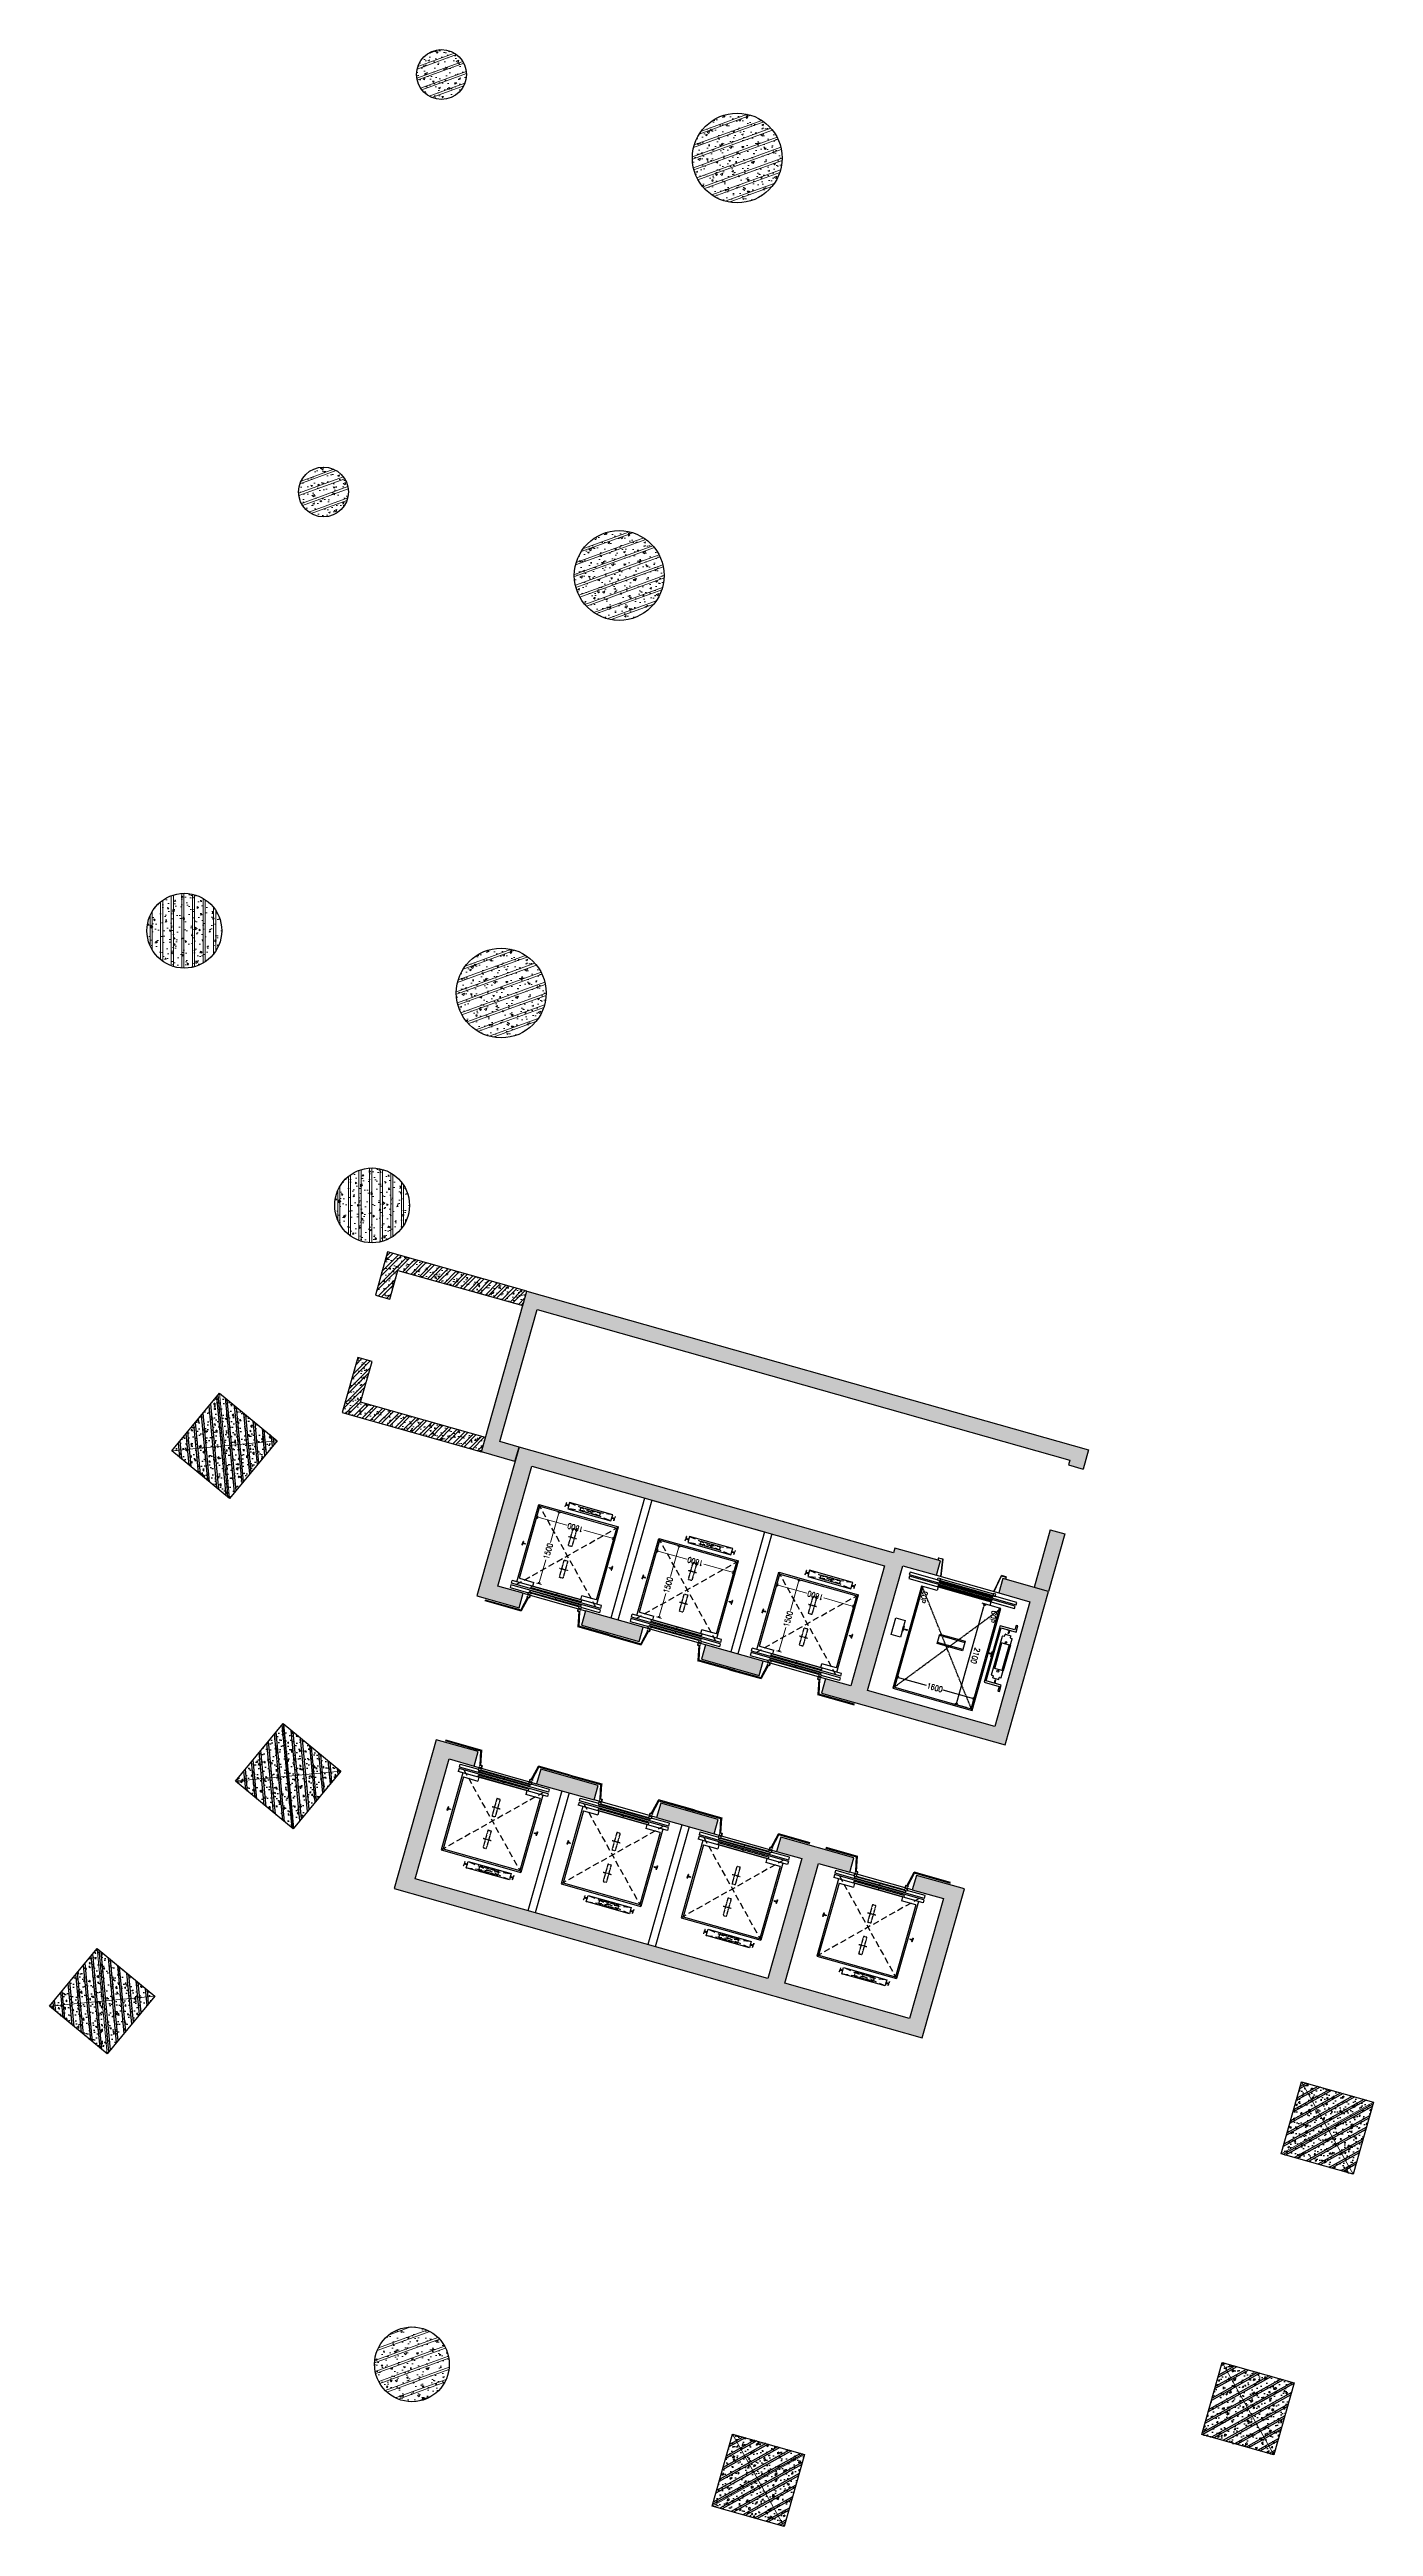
# Model space of a CAD drawing. Header units: millimetres. Extents: x 11689832 to 11802583, y 1023459 to 1173251.
# Drawn here: x 11739804 to 11766344, y 1097892 to 1147562 of the extents above; entities that cross this region are included whole.
import ezdxf
from ezdxf.enums import TextEntityAlignment as Align

# ---------------------------------------------------------------- set-up
doc = ezdxf.new("R2010")
doc.units = ezdxf.units.MM
doc.header["$MEASUREMENT"] = 0
for name, pattern in [('xref.asix of  podium$0$xref.asix of  podium$0$ACAD_ISO02W100', [15, 12, -3]), ('xref.asix of  podium$0$xref.asix of  podium$0$CENTERX2', [4, 2.5, -0.5, 0.5, -0.5]), ('xref.asix of  podium$0$xref.asix of  podium$0$HIDDEN', [0.375, 0.25, -0.125]), ('xref.asix of  podium$0$xref.asix of  podium$0$PHANTOMX2', [5, 2.5, -0.5, 0.5, -0.5, 0.5, -0.5])]:
    doc.linetypes.add(name, pattern=pattern)
doc.layers.get('0').update_dxf_attribs({"linetype": 'CONTINUOUS', "lineweight": 13})
doc.layers.get('Defpoints').update_dxf_attribs({"color": 5, "linetype": 'CONTINUOUS', "lineweight": 13})
doc.layers.add('KT-Net cot vach', color=6, linetype='CONTINUOUS')
doc.layers.add('thang may block', color=36, linetype='CONTINUOUS')
doc.layers.add('KT-Net thay', color=7, linetype='CONTINUOUS', lineweight=25)
doc.layers.add('KT-Vat lieu', color=250, linetype='CONTINUOUS', lineweight=9)
doc.styles.add('xref.asix of  podium$0$xref.asix of  podium$0$DIM', font='vnsimli.shx', dxfattribs={"width": 0.7})
doc.styles.add('xref.asix of  podium$0$xref.asix of  podium$0$ROMANS', font='ROMANS.SHX')
doc.styles.add('xref.asix of  podium$0$xref.asix of  podium$0$xref.N.Cot vach tang N2$0$DIM', font='vnsimli.shx', dxfattribs={"width": 0.7})
doc.dimstyles.new('xref.asix of  podium$0$xref.asix of  podium$0$CCU 1-100 A1', dxfattribs={"dimscale": 100, "dimtxt": 2.2, "dimasz": 1, "dimexe": 1, "dimexo": 0, "dimgap": 1, "dimtad": 1, "dimdec": 0, "dimdsep": 46, "dimtxsty": 'xref.asix of  podium$0$xref.asix of  podium$0$DIM', "dimblk1": 'xref.asix of  podium$0$xref.asix of  podium$0$_ARCHTICK', "dimblk2": 'xref.asix of  podium$0$xref.asix of  podium$0$_ARCHTICK', "dimsah": 1, "dimcen": 0, "dimdle": 1, "dimclrd": 256, "dimclre": 256, "dimclrt": 31, "dimadec": 0, "dimazin": 0, "dimtfac": 1, "dimtdec": 0, "dimtix": 1, "dimtmove": 2, "dimatfit": 3, "dimldrblk": 'xref.asix of  podium$0$xref.asix of  podium$0$_ARCHTICK', "dimfxl": 8, "dimtolj": 1, "dimarcsym": 0})
doc.dimstyles.new('xref.asix of  podium$0$xref.asix of  podium$0$xref.N.Cot vach tang N2$0$CCU 1-100 A1', dxfattribs={"dimscale": 100, "dimtxt": 2.2, "dimasz": 1, "dimexe": 1, "dimexo": 0, "dimgap": 1, "dimtad": 1, "dimdec": 0, "dimdsep": 46, "dimtxsty": 'xref.asix of  podium$0$xref.asix of  podium$0$xref.N.Cot vach tang N2$0$DIM', "dimblk1": 'xref.asix of  podium$0$xref.asix of  podium$0$xref.N.Cot vach tang N2$0$_ARCHTICK', "dimblk2": 'xref.asix of  podium$0$xref.asix of  podium$0$xref.N.Cot vach tang N2$0$_ARCHTICK', "dimsah": 1, "dimcen": 0, "dimdle": 1, "dimclrd": 256, "dimclre": 256, "dimclrt": 31, "dimadec": 0, "dimazin": 0, "dimtfac": 1, "dimtdec": 0, "dimtix": 1, "dimtmove": 2, "dimatfit": 3, "dimldrblk": 'xref.asix of  podium$0$xref.asix of  podium$0$xref.N.Cot vach tang N2$0$_ARCHTICK', "dimfxl": 8, "dimtolj": 1, "dimarcsym": 0})
pattern_1 = [(49.99999999999999, (549.9999999999818, 1550), (286.9040730403014, -25.10085399303804), [30, -330]), (355, (549.9999999999818, 1550), (-55.50053344520001, 300.8768534800047), [24, -264]), (100.4514, (573.9086719999818, 1547.908263999999), (231.4037526856086, 275.7758168243814), [25.496076, -280.4568448]), (46.18420000000001, (549.9999999999818, 1630), (426.8964194502578, -66.20760573160723), [45, -495]), (96.6356, (585.5746979999819, 1624.482677199999), (373.8650822194813, 389.6471483601767), [38.2441152, -420.6852]), (351.1842, (549.9999999999818, 1630), (373.8647780534509, 389.6474403701299), [36, -396]), (21, (589.9999999999818, 1610), (238.7628208473847, -161.0475562661355), [30, -330]), (326.0000000000001, (589.9999999999818, 1610), (97.32613276863269, 290.0600180187412), [24, -264]), (71.4514, (609.8968931999818, 1596.579357599999), (336.089051432596, 129.012198683981), [25.496076, -280.4568448]), (37.50000000000001, (549.9999999999818, 1550), (4.863942126916267, 133.1575415325246), [0, -260.8, 0, -268, 0, -265]), (7.499999999999999, (549.9999999999818, 1550), (105.2278149768594, 157.7646847529441), [0, -152.8, 0, -254.8, 0, -101]), (327.5, (460.7999999999818, 1550), (213.5289744689636, -9.021948693751902), [0, -100, 0, -312, 0, -414]), (317.5, (420.7999999999818, 1550), (233.2744677369545, 40.04199293292709), [0, -130, 0, -207.2, 0, -294]), (45, (549.9999999999818, 1550), (-120.2081528017131, 120.2081528017131), []), (45, (549.9999999999818, 1599), (-120.2081528017131, 120.2081528017131), [])]
pattern_2 = [(24.99999999999999, (11662950.19648504, 1210138.039925438), (311.7691453077651, -180.0000000872239), [37.5, -412.5]), (330.0000000000001, (11662950.19648504, 1210138.039925438), (96.0693589620723, 370.1782177728818), [30, -330]), (75.45140000000006, (11662976.17724727, 1210123.039927905), (407.8386491811398, 190.1778981800789), [31.870095, -350.571056]), (21.18420000000001, (11662992.45831122, 1210228.670704142), (448.6487574469091, -300.5233642087554), [56.25, -618.75]), (71.6356, (11663029.84569178, 1210203.627067082), (629.3860448110145, 243.9225419778903), [47.805144, -525.8565]), (326.1842, (11662992.45831122, 1210228.670704142), (629.3858544868855, 243.9230334741571), [45, -495]), (356, (11663027.20824403, 1210184.882096379), (185.4137068775497, -308.5802283025617), [37.5, -412.5]), (300.9999999999999, (11663027.20824403, 1210184.882096379), (263.4901157824137, 277.1898149821902), [30, -330]), (46.45140000000007, (11663042.65936988, 1210159.167067464), (448.9037945028658, -31.39076302064097), [31.870095, -350.571056]), (12.50000000000003, (11662950.19648504, 1210138.039925438), (75.8537967068254, 148.2826575333731), [0, -326, 0, -335, 0, -331.25]), (342.5000000000001, (11662950.19648504, 1210138.039925438), (202.5537812009227, 123.140207573354), [0, -191, 0, -318.5, 0, -126.25]), (302.5, (11662849.14316679, 1210185.161861623), (237.1376650558807, -123.022382970925), [0, -125, 0, -390, 0, -517.5]), (292.5000000000001, (11662803.82777744, 1210206.29277471), (285.4261800959733, -77.86960007487525), [0, -162.4999999999968, 0, -258.9999999999936, 0, -367.4999999999936]), (20.00000000000001, (11662950.19648504, 1210138.039925438), (-72.67928045670466, 199.6846819170055), []), (20.00000000000001, (11662976.08185358, 1210193.551277394), (-72.67928045670466, 199.6846819170055), [])]
pattern_3 = [(49.99999999999999, (-945000.0000169538, 7.099239155650139e-06), (286.9040730403014, -25.10085399303804), [30, -330]), (355, (-945000.0000169538, 7.099239155650139e-06), (-55.50053344520001, 300.8768534800047), [24, -264]), (100.4514, (-944976.0913449537, -2.091728900760844), (231.4037526856086, 275.7758168243814), [25.496076, -280.4568448]), (46.18420000000001, (-945000.0000169538, 80.00000709923916), (426.8964194502578, -66.20760573160723), [45, -495]), (96.6356, (-944964.4253189538, 74.48268429923915), (373.8650822194813, 389.6471483601767), [38.2441152, -420.6852]), (351.1842, (-945000.0000169538, 80.00000709923916), (373.8647780534509, 389.6474403701299), [36, -396]), (21, (-944960.0000169538, 60.00000709923916), (238.7628208473847, -161.0475562661355), [30, -330]), (326.0000000000001, (-944960.0000169538, 60.00000709923916), (97.32613276863269, 290.0600180187412), [24, -264]), (71.4514, (-944940.1031237538, 46.57936469923916), (336.089051432596, 129.012198683981), [25.496076, -280.4568448]), (37.50000000000001, (-945000.0000169538, 7.099239155650139e-06), (4.863942126916267, 133.1575415325246), [0, -260.8, 0, -268, 0, -265]), (7.499999999999999, (-945000.0000169538, 7.099239155650139e-06), (105.2278149768594, 157.7646847529441), [0, -152.8, 0, -254.8, 0, -101]), (327.5, (-945089.2000169537, 7.099239155650139e-06), (213.5289744689636, -9.021948693751902), [0, -100, 0, -312, 0, -414]), (317.5, (-945129.2000169537, 7.099239155650139e-06), (233.2744677369545, 40.04199293292709), [0, -130, 0, -207.2, 0, -294]), (45, (-945000.0000169538, 7.099239155650139e-06), (-106.0660171779821, 106.0660171779821), []), (45, (-944929.2893389538, 7.099239155650139e-06), (-106.0660171779821, 106.0660171779821), [])]

# ---------------------------------------------------------------- blocks, each defined once
blk = doc.blocks.new('*U73')
h = blk.add_hatch()
h.set_pattern_fill('VATLIEU04', color=250, scale=40, style=0, pattern_type=2)
h.set_pattern_definition(pattern_1)
h.paths.add_polyline_path([(-475, -474.9999999999998), (1024.999999999996, -475), (1024.999999999982, 1025), (-475.0000000000146, 1025)])
at = {"color": 6, "ltscale": 0.25}
blk.add_lwpolyline([(-475, -474.9999999999998), (1024.999999999996, -475), (1024.999999999982, 1025), (-475.0000000000146, 1025)], close=True, dxfattribs=at)
at = {"layer": 'Defpoints', "linetype": 'ByBlock', "ltscale": 30}
for p, q in [((1024.999999999996, -475), (-475.0000000000146, 1025)), ((-475, -474.9999999999998), (1024.999999999982, 1025))]:
    blk.add_line(p, q, dxfattribs=at)
blk = doc.blocks.new('*U75')
h = blk.add_hatch()
h.set_pattern_fill('VATLIEU04', color=250, scale=40, style=0, pattern_type=2)
h.set_pattern_definition([(49.99999999999999, (550.0000000000146, 1549.999999999985), (286.9040730403014, -25.10085399303804), [30, -330]), (355, (550.0000000000146, 1549.999999999985), (-55.50053344520001, 300.8768534800047), [24, -264]), (100.4514, (573.9086720000146, 1547.908263999985), (231.4037526856086, 275.7758168243814), [25.496076, -280.4568448]), (46.18420000000001, (550.0000000000146, 1629.999999999985), (426.8964194502578, -66.20760573160723), [45, -495]), (96.6356, (585.5746980000147, 1624.482677199985), (373.8650822194813, 389.6471483601767), [38.2441152, -420.6852]), (351.1842, (550.0000000000146, 1629.999999999985), (373.8647780534509, 389.6474403701299), [36, -396]), (21, (590.0000000000146, 1609.999999999985), (238.7628208473847, -161.0475562661355), [30, -330]), (326.0000000000001, (590.0000000000146, 1609.999999999985), (97.32613276863269, 290.0600180187412), [24, -264]), (71.4514, (609.8968932000146, 1596.579357599985), (336.089051432596, 129.012198683981), [25.496076, -280.4568448]), (37.50000000000001, (550.0000000000146, 1549.999999999985), (4.863942126916267, 133.1575415325246), [0, -260.8, 0, -268, 0, -265]), (7.499999999999999, (550.0000000000146, 1549.999999999985), (105.2278149768594, 157.7646847529441), [0, -152.8, 0, -254.8, 0, -101]), (327.5, (460.8000000000145, 1549.999999999985), (213.5289744689636, -9.021948693751902), [0, -100, 0, -312, 0, -414]), (317.5, (420.8000000000145, 1549.999999999985), (233.2744677369545, 40.04199293292709), [0, -130, 0, -207.2, 0, -294]), (45, (550.0000000000146, 1549.999999999985), (-120.2081528017131, 120.2081528017131), []), (45, (550.0000000000146, 1598.999999999985), (-120.2081528017131, 120.2081528017131), [])])
h.paths.add_polyline_path([(-475, -474.9999999999998), (1025, -475.0000000000146), (1025.000000000015, 1024.999999999985), (-474.9999999999854, 1025)])
at = {"color": 6, "ltscale": 0.25}
blk.add_lwpolyline([(-475, -474.9999999999998), (1025, -475.0000000000146), (1025.000000000015, 1024.999999999985), (-474.9999999999854, 1025)], close=True, dxfattribs=at)
at = {"layer": 'Defpoints', "linetype": 'ByBlock', "ltscale": 30}
for p, q in [((1025, -475.0000000000146), (-474.9999999999854, 1025)), ((-475, -474.9999999999998), (1025.000000000015, 1024.999999999985))]:
    blk.add_line(p, q, dxfattribs=at)
blk = doc.blocks.new('*U74')
h = blk.add_hatch()
h.set_pattern_fill('VATLIEU04', color=250, scale=40, style=0, pattern_type=2)
h.set_pattern_definition(pattern_1)
h.paths.add_polyline_path([(-475, -474.9999999999998), (1024.999999999996, -475), (1024.999999999982, 1025), (-475.0000000000146, 1025)])
at = {"color": 6, "ltscale": 0.25}
blk.add_lwpolyline([(-475, -474.9999999999998), (1024.999999999996, -475), (1024.999999999982, 1025), (-475.0000000000146, 1025)], close=True, dxfattribs=at)
at = {"layer": 'Defpoints', "linetype": 'ByBlock', "ltscale": 30}
for p, q in [((1024.999999999996, -475), (-475.0000000000146, 1025)), ((-475, -474.9999999999998), (1024.999999999982, 1025))]:
    blk.add_line(p, q, dxfattribs=at)
blk = doc.blocks.new('xref.asix of  podium$0$xref.asix of  podium$0$xref.N.Cot vach tang N2$0$_Open90')
at = {"color": 0, "linetype": 'ByBlock', "lineweight": -2}
for p, q in [((0, 0), (-1, 0)), ((-0.5, 0.5), (0, 0)), ((0, 0), (-0.5, -0.5))]:
    blk.add_line(p, q, dxfattribs=at)
blk = doc.blocks.new('*D66')
at = {"layer": 'Defpoints', "color": 0, "transparency": 16777216}
for p in [(-424.1796271950009, -515.0000000018629), (-353.0637966729702, -515.0000000018629, -3.230249313876472e-06), (-353.0637966729702, -2114.999998144806, -3.229479425215231e-06)]:
    blk.add_point(p, dxfattribs=at)
at = {"layer": 'thang may block', "color": 5, "transparency": 16777216}
for p, q in [((-353.0637966729702, -515.0000000018629), (-474.1796271950009, -515.0000000018629)), ((-424.1796271950009, -565.0000000018629), (-424.1796271950007, -1154.999998145427)), ((-424.1796271950005, -2064.999998144806), (-424.1796271950006, -1511.666664812093)), ((-353.0637966729702, -2114.999998144806), (-474.1796271950005, -2114.999998144806))]:
    blk.add_line(p, q, dxfattribs=at)
at = {"layer": 'thang may block', "color": 5, "transparency": 16777216, "xscale": 50, "yscale": 50, "zscale": 50}
for p, rotation in [((-424.1796271950009, -515.0000000018629), 90), ((-424.1796271950005, -2114.999998144806), 270)]:
    blk.add_blockref('xref.asix of  podium$0$xref.asix of  podium$0$xref.N.Cot vach tang N2$0$_Open90', p, dxfattribs=dict(at, rotation=rotation))
at = {"layer": 'thang may block', "color": 5, "transparency": 16777216, "insert": (-424.1796271875501, -1333.33333147876), "char_height": 110, "attachment_point": 5, "rotation": 90, "style": 'xref.asix of  podium$0$xref.asix of  podium$0$xref.N.Cot vach tang N2$0$DIM'}
blk.add_mtext('\\A1;1600', dxfattribs=at)
blk = doc.blocks.new('xref.asix of  podium$0$xref.asix of  podium$0$xref.N.Cot vach tang N2$0$_ARCHTICK')
at = {"color": 0, "linetype": 'ByBlock', "const_width": 0.15}
blk.add_lwpolyline([(-0.5, -0.5), (0.5, 0.5)], dxfattribs=at)
blk = doc.blocks.new('*D65')
at = {"layer": 'Defpoints', "color": 0, "transparency": 16777216}
for p in [(-2310.000006263144, -615), (-2310.000005868766, -826.7299089804292), (-210.0000062631443, -615)]:
    blk.add_point(p, dxfattribs=at)
at = {"layer": 'thang may block', "color": 5, "transparency": 16777216}
for p, q in [((-2310.000006263144, -615), (-2310.000005775634, -876.7299089804292)), ((-260.0000058687666, -826.7299051620066), (-2260.000005868766, -826.7299088872969)), ((-210.0000062631443, -615), (-210.0000057756344, -876.7299050688744))]:
    blk.add_line(p, q, dxfattribs=at)
at = {"layer": 'thang may block', "color": 5, "transparency": 16777216, "xscale": 50, "yscale": 50, "zscale": 50}
for p, rotation in [((-2310.000005868766, -826.7299089804292), 180.0000001067217), ((-210.0000058687666, -826.7299050688744), 1.067216715000541e-07)]:
    blk.add_blockref('xref.asix of  podium$0$xref.asix of  podium$0$xref.N.Cot vach tang N2$0$_Open90', p, dxfattribs=dict(at, rotation=rotation))
at = {"layer": 'thang may block', "color": 5, "transparency": 16777216, "insert": (-1260.000006064344, -721.7299070246518), "char_height": 110, "attachment_point": 5, "rotation": 1.0672170578144923e-07, "style": 'xref.asix of  podium$0$xref.asix of  podium$0$xref.N.Cot vach tang N2$0$DIM'}
blk.add_mtext('\\A1;2100', dxfattribs=at)
blk = doc.blocks.new('xref.asix of  podium$0$xref.asix of  podium$0$_Open90')
at = {"color": 0, "linetype": 'ByBlock', "lineweight": -2}
for p, q in [((0, 0), (-1, 0)), ((-0.5, 0.5), (0, 0)), ((0, 0), (-0.5, -0.5))]:
    blk.add_line(p, q, dxfattribs=at)
blk = doc.blocks.new('*D62')
at = {"layer": 'Defpoints', "color": 5, "transparency": 16777216}
for p, q in [((-2230.006080747582, 1494.255069667473), (-2230.006080842191, 1595.840436878614)), ((-2180.006080795625, 1545.84043692518), (-1728.427059652594, 1545.840437345746)), ((-780.0060808301447, 1545.840438229032), (-1371.760392985928, 1545.840437677918)), ((-730.006080747582, 1457.189424305223), (-730.0060808767108, 1595.840438275598))]:
    blk.add_line(p, q, dxfattribs=at)
at = {"layer": 'Defpoints', "color": 0, "transparency": 16777216}
for p in [(-2230.006080795625, 1545.840436878614), (-2230.006080747582, 1494.255069667473, -3.230259272854623e-06), (-730.006080747582, 1457.189424305223, -3.230259272854623e-06)]:
    blk.add_point(p, dxfattribs=at)
at = {"layer": 'Defpoints', "color": 5, "transparency": 16777216, "xscale": 50, "yscale": 50, "zscale": 50}
for p, rotation in [((-2230.006080795625, 1545.840436878614), 180.0000000533608), ((-730.0060808301447, 1545.840438275598), 5.336083575002704e-08)]:
    blk.add_blockref('xref.asix of  podium$0$xref.asix of  podium$0$_Open90', p, dxfattribs=dict(at, rotation=rotation))
at = {"layer": 'Defpoints', "color": 5, "transparency": 16777216, "insert": (-1550.093726319261, 1545.840436879545), "char_height": 110, "attachment_point": 5, "rotation": 5.336085289072462e-08, "style": 'xref.asix of  podium$0$xref.asix of  podium$0$DIM'}
blk.add_mtext('\\A1;1500', dxfattribs=at)
blk = doc.blocks.new('xref.asix of  podium$0$xref.asix of  podium$0$_ARCHTICK')
at = {"color": 0, "linetype": 'ByBlock', "const_width": 0.15}
blk.add_lwpolyline([(-0.5, -0.5), (0.5, 0.5)], dxfattribs=at)
blk = doc.blocks.new('*D63')
at = {"layer": 'Defpoints', "color": 5, "transparency": 16777216}
for p, q in [((-879.0568600948905, 1950.002331896686), (-1000.172690613196, 1950.002331896686)), ((-950.1726906131961, 1900.002331896686), (-950.172690613196, 1328.335665227224)), ((-950.1726906131958, 400.0023318966852), (-950.1726906131959, 971.6689985605577)), ((-879.0568600967531, 350.0023318966852), (-1000.172690613196, 350.0023318966851))]:
    blk.add_line(p, q, dxfattribs=at)
at = {"layer": 'Defpoints', "color": 0, "transparency": 16777216}
for p in [(-879.0568600948905, 1950.002331896686, -3.230259272854623e-06), (-950.1726906131958, 350.0023318966851), (-879.0568600967531, 350.0023318966852, -3.230259272854622e-06)]:
    blk.add_point(p, dxfattribs=at)
at = {"layer": 'Defpoints', "color": 5, "transparency": 16777216, "xscale": 50, "yscale": 50, "zscale": 50}
for p, rotation in [((-950.1726906131961, 1950.002331896686), 90), ((-950.1726906131958, 350.0023318966851), 270)]:
    blk.add_blockref('xref.asix of  podium$0$xref.asix of  podium$0$_Open90', p, dxfattribs=dict(at, rotation=rotation))
at = {"layer": 'Defpoints', "color": 5, "transparency": 16777216, "insert": (-950.1726906104013, 1150.002331893891), "char_height": 110, "attachment_point": 5, "rotation": 90, "style": 'xref.asix of  podium$0$xref.asix of  podium$0$DIM'}
blk.add_mtext('\\A1;1600', dxfattribs=at)
blk = doc.blocks.new('GFDGHGHFGEWRE')
at = {"layer": 'thang may block', "linetype": 'Continuous', "ltscale": 2}
for p, q in [((11725349.57333715, 1118422.567065824, 2.379151449698104e-08), (11725924.488019, 1117947.7809332, 2.385723521631238e-08)), ((11725361.03514561, 1118436.446076841, 2.390910860839322e-08), (11725945.31283502, 1117953.927620993, 2.385743778153083e-08)), ((11725677.90596505, 1117720.839422465, 2.400248430836958e-08), (11726680.28396527, 1116893.048177802, 2.400248430836958e-08)), ((11725792.51582821, 1117691.054446804, 2.385051525365871e-08), (11725924.488019, 1117947.7809332, 2.385051525365871e-08)), ((11725806.72336778, 1117679.321327131, 2.385051525365871e-08), (11725945.71570211, 1117949.704151079, 2.385051525365871e-08)), ((11725945.31283502, 1117953.927620993, 2.398303547667955e-08), (11725943.40253361, 1117951.61445249, 2.392534228887036e-08)), ((11725943.40253361, 1117951.61445249, 2.373668886666781e-08), (11725945.71570211, 1117949.704151079, 2.373611010258037e-08)), ((11726615.15600263, 1117011.687300195, 2.385051525365871e-08), (11726854.38563875, 1117199.290396367, 2.385051525365871e-08)), ((11726629.3635422, 1116999.95418052, 2.385051525365871e-08), (11726856.51030775, 1117178.081929219, 2.385051525365871e-08)), ((11726856.69880725, 1117197.380094956, 2.373668886666781e-08), (11726854.38563875, 1117199.290396367, 2.373611010258037e-08)), ((11727354.31937285, 1116766.972510273, 2.389326438664312e-08), (11726856.51030775, 1117178.081929219, 2.385723521631238e-08)), ((11726858.60910866, 1117199.69326346, 2.398303547667955e-08), (11726856.69880725, 1117197.380094956, 2.392534228887036e-08)), ((11727365.78118131, 1116780.851521287, 2.400248430836958e-08), (11726858.60910866, 1117199.69326346, 2.385743778153083e-08))]:
    blk.add_line(p, q, dxfattribs=at)
at = {"layer": 'thang may block', "linetype": 'Continuous', "ltscale": 2, "elevation": 2.400248430836958e-08}
for points in [[(11725761.38630954, 1117664.885477049), (11725755.01863818, 1117657.174915372), (11725793.57144655, 1117625.336558535), (11725825.40980339, 1117663.889366913), (11725786.85699501, 1117695.727723751), (11725780.48932365, 1117688.017162076), (11725788.19988532, 1117681.649490707), (11725789.21871274, 1117682.883180575), (11725782.74184093, 1117688.232024523), (11725787.07185746, 1117693.475206465), (11725823.15728611, 1117663.674504465), (11725793.3565841, 1117627.589075822), (11725757.27115546, 1117657.389777823), (11725761.60117199, 1117662.63295976), (11725768.0780438, 1117657.284115812), (11725769.09687122, 1117658.517805681)], [(11726609.55168992, 1116964.438656872), (11726603.18401856, 1116956.728095195), (11726564.63121018, 1116988.566452032), (11726596.46956701, 1117027.119260411), (11726635.02237539, 1116995.280903573), (11726628.65470403, 1116987.570341898), (11726620.94414235, 1116993.938013266), (11726621.96296977, 1116995.171703133), (11726628.43984158, 1116989.822859184), (11726632.76985811, 1116995.066041125), (11726596.68442946, 1117024.866743125), (11726566.88372746, 1116988.781314481), (11726602.96915611, 1116958.980612484), (11726607.29917264, 1116964.22379442), (11726600.82230083, 1116969.572638371), (11726601.84112825, 1116970.806328238)]]:
    blk.add_lwpolyline(points, close=True, dxfattribs=at)
at = {"layer": 'thang may block', "linetype": 'Continuous', "ltscale": 2, "const_width": 2, "elevation": 2.400248430836958e-08}
for points in [[(11725943.40253361, 1117951.61445249), (11725924.488019, 1117947.7809332)], [(11726856.69880725, 1117197.380094956), (11726856.51030775, 1117178.081929219)]]:
    blk.add_lwpolyline(points, dxfattribs=at)
blk = doc.blocks.new('xref.asix of  podium$0$xref.asix of  podium$0$TMCC')
at = {"layer": 'thang may block', "linetype": 'Continuous', "ltscale": 2}
for p, q in [((-2515.000006263144, -215.0000000018626, 9.413380290367837e-06), (-2515.000006263144, -2440, 9.413380290367837e-06)), ((-2465.000006262213, -215.0000000018626, 9.413380290367837e-06), (-2515.000006263144, -215.0000000018626, 9.413380290367837e-06)), ((-2465.000006263144, -2440, 9.413380290367837e-06), (-2465.000006262213, -215.0000000018626, 9.413380290367837e-06)), ((-185.000006262213, -490, 9.413380290367837e-06), (-2310.000006262213, -490, 9.413380290367837e-06)), ((-2310.000006262213, -490, 9.413380290367837e-06), (-2310.000006263144, -515, 9.413380290367837e-06)), ((-1938.250006262213, -164.75, 9.413380290367837e-06), (-1932.250006263144, -167.2500000018626, 9.413380290367837e-06)), ((-1938.250006263144, -247.25, 9.413380290367837e-06), (-1938.250006262213, -164.75, 9.413380290367837e-06)), ((-1932.250006263144, -244.7499999981374, 9.413380290367837e-06), (-1938.250006263144, -247.25, 9.413380290367837e-06)), ((-1932.250006263144, -167.2500000018626, 9.413380290367837e-06), (-1930.050006262027, -202.2500000018626, 9.413380290367837e-06)), ((-1930.050006262027, -209.75, 9.413380290367837e-06), (-1932.250006263144, -244.7499999981374, 9.413380290367837e-06)), ((-1930.050006262027, -202.2500000018626, 9.413380290367837e-06), (-1905.400006262586, -202.2500000018626, 9.413380290367837e-06)), ((-1905.400006262586, -209.75, 9.413380290367837e-06), (-1930.050006262027, -209.75, 9.413380290367837e-06)), ((-1905.400006262586, -202.2500000018626, 9.413380290367837e-06), (-1895.400006263517, -202, 9.413380290367837e-06)), ((-1895.400006262586, -210.5, 9.413380290367837e-06), (-1905.400006262586, -209.75, 9.413380290367837e-06)), ((-1895.400006263517, -202, 9.413380290367837e-06), (-1870.000006262213, -201.5000000018626, 9.413380290367837e-06)), ((-1870.000006262213, -210.5000000018626, 9.413380290367837e-06), (-1895.400006262586, -210.5, 9.413380290367837e-06)), ((-1870.000006262213, -201.5000000018626, 9.413380290367837e-06), (-1870.000006262213, -210.5000000018626, 9.413380290367837e-06)), ((-1839.268615574576, -261.392000194639, 9.413380290367837e-06), (-1839.26861557737, -150.6080001946539, 9.413380290367837e-06)), ((-1798.782414798625, -146.0000001937151, 9.413380290367837e-06), (-1834.660615578294, -146.0000001955777, 9.413380290367837e-06)), ((-1798.782414796762, -266.0000001937151, 9.413380290367837e-06), (-1834.660615574569, -266.0000001955777, 9.413380290367837e-06)), ((-1794.174414799549, -141.392000194639, 9.413380290367837e-06), (-1794.174414797686, -110.6079990882427, 9.413380290367837e-06)), ((-1794.174414796755, -301.3919990900904, 9.413380290367837e-06), (-1794.174414796755, -270.6080001927912, 9.413380290367837e-06)), ((-978.4333909377456, -105.9999987129122, 9.413380290367837e-06), (-1789.56641479861, -105.9999990873039, 9.413380290367837e-06)), ((-978.4333909377456, -305.9999987147748, 9.413380290367837e-06), (-1789.56641479861, -305.9999990891665, 9.413380290367837e-06)), ((-1652.000006263144, -306.0000000018626, 9.413380290367837e-06), (-1652.000006263144, -106, 9.413380290367837e-06)), ((-1652.000006263144, -106, 9.413380290367837e-06), (-1118.000006263144, -106, 9.413380290367837e-06)), ((-1652.000006262213, -281, 9.413380290367837e-06), (-1652.000006263144, -130.9999999981374, 9.413380290367837e-06)), ((-1652.000006263144, -130.9999999981374, 9.413380290367837e-06), (-1118.000006263144, -131, 9.413380290367837e-06)), ((-1118.000006263144, -281, 9.413380290367837e-06), (-1652.000006262213, -281, 9.413380290367837e-06)), ((-1118.000006263144, -306, 9.413380290367837e-06), (-1652.000006263144, -306.0000000018626, 9.413380290367837e-06)), ((-1439.500006262213, -419.0000000018626, 9.413380290367837e-06), (-1442.000006264076, -411, 9.413380290367837e-06)), ((-1442.000006264076, -411, 9.413380290367837e-06), (-1328.000006263144, -411, 9.413380290367837e-06)), ((-1390.000006262213, -423, 9.413380290367837e-06), (-1439.500006262213, -419.0000000018626, 9.413380290367837e-06)), ((-1393.000006263144, -462, 9.413380290367837e-06), (-1390.000006262213, -452.0000000018626, 9.413380290367837e-06)), ((-1393.000006263144, -500, 9.413380290367837e-06), (-1393.000006263144, -462, 9.413380290367837e-06)), ((-1390.000006262213, -452.0000000018626, 9.413380290367837e-06), (-1390.000006262213, -423, 9.413380290367837e-06)), ((-1330.500006263144, -419.0000000018626, 9.413380290367837e-06), (-1380.000006263144, -423, 9.413380290367837e-06)), ((-1380.000006263144, -423, 9.413380290367837e-06), (-1380.000006263144, -452, 9.413380290367837e-06)), ((-1380.000006263144, -452, 9.413380290367837e-06), (-1377.000006263144, -462, 9.413380290367837e-06)), ((-1377.000006263144, -462, 9.413380290367837e-06), (-1377.000006263144, -500, 9.413380290367837e-06)), ((-1328.000006263144, -411, 9.413380290367837e-06), (-1330.500006263144, -419.0000000018626, 9.413380290367837e-06)), ((-1118.000006263144, -106, 9.413380290367837e-06), (-1118.000006263144, -306, 9.413380290367837e-06)), ((-1118.000006263144, -131, 9.413380290367837e-06), (-1118.000006263144, -281, 9.413380290367837e-06)), ((-973.8253909368068, -141.3919998221099, 9.413380290367837e-06), (-973.8253909368068, -110.6079987157136, 9.413380290367837e-06)), ((-973.8253909377381, -301.3919987138361, 9.413380290367837e-06), (-973.8253909358755, -270.6079998202622, 9.413380290367837e-06)), ((-933.87661557924, -145.9999998211861, 9.413380290367837e-06), (-969.2173909377307, -145.9999998211861, 9.413380290367837e-06)), ((-933.8766155755147, -265.9999998193234, 9.413380290367837e-06), (-969.2173909349367, -265.9999998211861, 9.413380290367837e-06)), ((-929.2686155736446, -261.3919998221099, 9.413380290367837e-06), (-929.2686155783013, -150.6079998221248, 9.413380290367837e-06)), ((-900.0000062631443, -210.5, 9.413380290367837e-06), (-900.0000062631443, -201.4999999981374, 9.413380290367837e-06)), ((-900.0000062631443, -201.4999999981374, 9.413380290367837e-06), (-874.6000062627718, -201.5, 9.413380290367837e-06)), ((-874.6000062637031, -210, 9.413380290367837e-06), (-900.0000062631443, -210.5, 9.413380290367837e-06)), ((-874.6000062627718, -201.5, 9.413380290367837e-06), (-864.6000062618405, -202.25, 9.413380290367837e-06)), ((-864.6000062618405, -209.7500000018626, 9.413380290367837e-06), (-874.6000062637031, -210, 9.413380290367837e-06)), ((-864.6000062618405, -202.25, 9.413380290367837e-06), (-839.9500062623993, -202.2500000018626, 9.413380290367837e-06)), ((-839.9500062633306, -209.7500000018626, 9.413380290367837e-06), (-864.6000062618405, -209.7500000018626, 9.413380290367837e-06)), ((-839.9500062623993, -202.2500000018626, 9.413380290367837e-06), (-837.7500062631443, -167.2499999981374, 9.413380290367837e-06)), ((-837.7500062631443, -244.7500000018626, 9.413380290367837e-06), (-839.9500062633306, -209.7500000018626, 9.413380290367837e-06)), ((-837.7500062631443, -167.2499999981374, 9.413380290367837e-06), (-831.750006262213, -164.75, 9.413380290367837e-06)), ((-831.7500062631443, -247.25, 9.413380290367837e-06), (-837.7500062631443, -244.7500000018626, 9.413380290367837e-06)), ((-831.750006262213, -164.75, 9.413380290367837e-06), (-831.7500062631443, -247.25, 9.413380290367837e-06)), ((-185.0000062631443, -2140, 9.413380290367837e-06), (-185.000006262213, -490, 9.413380290367837e-06)), ((-2510.000008399598, -665.0000000018626, 9.413380290367837e-06), (-2560.000008398667, -665, 9.413380290367837e-06)), ((-2560.000008398667, -665, 9.413380290367837e-06), (-2560.000008398667, -715.0000000018626, 9.413380290367837e-06)), ((-2560.000008398667, -715.0000000018626, 9.413380290367837e-06), (-2510.000008398667, -715.0000000018626, 9.413380290367837e-06)), ((-2555.000006262213, -1815, 9.413380290367837e-06), (-2555.000006263144, -715, 9.413380290367837e-06)), ((-2510.000008398667, -715.0000000018626, 9.413380290367837e-06), (-2510.000008399598, -665.0000000018626, 9.413380290367837e-06)), ((-2310.000006263144, -715, 9.413380290367837e-06), (-2385.000006263144, -715.0000000018626, 9.413380290367837e-06)), ((-210.0000062631443, -515, 9.413380290367837e-06), (-2310.000006263144, -515, 9.413380290367837e-06)), ((-2310.000006263144, -515, 9.413380290367837e-06), (-2310.000006263144, -715, 9.413380290367837e-06)), ((-1377.000006263144, -500, 9.413380290367837e-06), (-1393.000006263144, -500, 9.413380290367837e-06)), ((-210.000006262213, -2115.000000003725, 9.413380290367837e-06), (-210.0000062631443, -515, 9.413380290367837e-06)), ((-1485.000006262213, -1000.000000001863, 9.413380290367837e-06), (-1285.000006263144, -1000, 9.413380290367837e-06)), ((-1485.000006262213, -1530.000000001863, 9.413380290367837e-06), (-1485.000006262213, -1000.000000001863, 9.413380290367837e-06)), ((-1460.000006263144, -1000.000000001863, 9.413380290367837e-06), (-1310.000006263144, -1000, 9.413380290367837e-06)), ((-1460.000006263144, -1530, 9.413380290367837e-06), (-1460.000006263144, -1000.000000001863, 9.413380290367837e-06)), ((-1310.000006263144, -1000, 9.413380290367837e-06), (-1310.000006263144, -1530, 9.413380290367837e-06)), ((-1285.000006263144, -1000, 9.413380290367837e-06), (-1285.000006263144, -1530, 9.413380290367837e-06)), ((-2560.000008399598, -1865, 9.413380290367837e-06), (-2560.000008398667, -1815, 9.413380290367837e-06)), ((-2560.000008398667, -1815, 9.413380290367837e-06), (-2510.000008399598, -1815.000000001863, 9.413380290367837e-06)), ((-2510.000008399598, -1865, 9.413380290367837e-06), (-2560.000008399598, -1865, 9.413380290367837e-06)), ((-2510.000008399598, -1815.000000001863, 9.413380290367837e-06), (-2510.000008399598, -1865, 9.413380290367837e-06)), ((-2385.000006262213, -1815.000000001863, 9.413380290367837e-06), (-2310.000006262213, -1815, 9.413380290367837e-06)), ((-2310.000006262213, -1815, 9.413380290367837e-06), (-2310.000006262213, -2115.000000001863, 9.413380290367837e-06)), ((-1285.000006263144, -1530, 9.413380290367837e-06), (-1485.000006262213, -1530.000000001863, 9.413380290367837e-06)), ((-1310.000006263144, -1530, 9.413380290367837e-06), (-1460.000006263144, -1530, 9.413380290367837e-06)), ((-2515.000006263144, -2440, 9.413380290367837e-06), (-2465.000006263144, -2440, 9.413380290367837e-06)), ((-2310.000006262213, -2115.000000001863, 9.413380290367837e-06), (-210.000006262213, -2115.000000003725, 9.413380290367837e-06)), ((-2310.000006262213, -2115.000000001863, 9.413380290367837e-06), (-2310.000006262213, -2140, 9.413380290367837e-06)), ((-2310.000006262213, -2140, 9.413380290367837e-06), (-185.0000062631443, -2140, 9.413380290367837e-06)), ((-1442.000006263144, -2269.000000003725, 9.413380290367837e-06), (-1439.500006262213, -2261, 9.413380290367837e-06)), ((-1328.000006263144, -2269, 9.413380290367837e-06), (-1442.000006263144, -2269.000000003725, 9.413380290367837e-06)), ((-1439.500006262213, -2261, 9.413380290367837e-06), (-1390.000006263144, -2257.000000001863, 9.413380290367837e-06)), ((-1393.000006263144, -2218, 9.413380290367837e-06), (-1393.000006264076, -2180, 9.413380290367837e-06)), ((-1393.000006264076, -2180, 9.413380290367837e-06), (-1377.000006263144, -2180, 9.413380290367837e-06)), ((-1390.000006263144, -2228.000000001863, 9.413380290367837e-06), (-1393.000006263144, -2218, 9.413380290367837e-06)), ((-1390.000006263144, -2257.000000001863, 9.413380290367837e-06), (-1390.000006263144, -2228.000000001863, 9.413380290367837e-06)), ((-1377.000006263144, -2218, 9.413380290367837e-06), (-1380.000006262213, -2228.000000001863, 9.413380290367837e-06)), ((-1380.000006262213, -2228.000000001863, 9.413380290367837e-06), (-1380.000006262213, -2257, 9.413380290367837e-06)), ((-1380.000006262213, -2257, 9.413380290367837e-06), (-1330.500006263144, -2261, 9.413380290367837e-06)), ((-1377.000006263144, -2180, 9.413380290367837e-06), (-1377.000006263144, -2218, 9.413380290367837e-06)), ((-1330.500006263144, -2261, 9.413380290367837e-06), (-1328.000006263144, -2269, 9.413380290367837e-06))]:
    blk.add_line(p, q, dxfattribs=at)
at = {"layer": 'thang may block', "linetype": 'xref.asix of  podium$0$xref.asix of  podium$0$ACAD_ISO02W100', "ltscale": 2}
for p, q in [((-185.000006262213, -490, 9.413380290367837e-06), (-2310.000006263144, -2127.500000001863, 9.413380290367837e-06)), ((-185.0000062631443, -2140, 9.413380290367837e-06), (-2310.000006262213, -490, 9.413380290367837e-06))]:
    blk.add_line(p, q, dxfattribs=at)
at = {"layer": 'thang may block', "linetype": 'Continuous', "ltscale": 2, "elevation": 9.413380290367837e-06}
for points in [[(-2385.000006262213, -2430.000000001863), (-2385.000006262213, -225), (-2435.000006262213, -225.0000000018626), (-2435.000006262213, -2430.000000001863)], [(-1385.000006262213, -411), (-796.7500062631443, -411), (-796.750006262213, -100.0000000018626), (-701.750006262213, -100.0000000018626), (-701.750006262213, -65), (-831.7500062631443, -65.00000000186265), (-831.7500062631443, -381.0000000018626), (-1385.000006263144, -381.0000000018626), (-1938.250006263144, -380.9999999981374), (-1938.250006262213, -65.00000000186265), (-2068.250006262213, -65.00000000186265), (-2068.250006263144, -100), (-1973.250006263144, -100), (-1973.250006262213, -411), (-1385.000006262213, -411)], [(-2510.000008398667, -715.0000000018626), (-2465.000006263144, -715.0000000018626), (-2465.000006263144, -1265), (-2510.000008399598, -1265.000000001863)], [(-2435.000006263144, -715), (-2390.000006262213, -715), (-2390.000006263144, -1265), (-2435.000006263144, -1265)], [(-2510.000008399598, -1265.000000001863), (-2465.000006263144, -1265), (-2465.000006263144, -1815), (-2510.000008399598, -1815.000000001863)], [(-2435.000006263144, -1265), (-2390.000006263144, -1265), (-2390.000006263144, -1815), (-2435.000006263144, -1815)], [(-1385.000006263144, -2269), (-1210.000006263144, -2269), (-1210.000006262213, -2465), (-1385.000006263144, -2465.000000001863), (-1560.000006263144, -2465.000000001863), (-1560.000006263144, -2269.000000001863), (-1385.000006263144, -2269)]]:
    blk.add_lwpolyline(points, close=True, dxfattribs=at)
for points in [[(-2495.000006263144, -1265), (-2495.000006263144, -715)], [(-2480.000006262213, -1265.000000001863), (-2480.000006263144, -715)], [(-2420.000006262213, -1265), (-2420.000006262213, -715)], [(-2405.000006263144, -1265), (-2405.000006263144, -715.0000000018626)], [(-2495.000006263144, -1815), (-2495.000006263144, -1265)], [(-2480.000006263144, -1815.000000001863), (-2480.000006262213, -1265.000000001863)], [(-2420.000006263144, -1815), (-2420.000006262213, -1265)], [(-2405.000006263144, -1815.000000001863), (-2405.000006263144, -1265)]]:
    blk.add_lwpolyline(points, dxfattribs=at)
at = {"layer": 'thang may block', "linetype": 'Continuous', "ltscale": 2}
for centre, radius in [((-1685.000006264076, -205.9999999981374, 9.413380290367837e-06), 14.5), ((-1085.000006262213, -206, 9.413380290367837e-06), 17.5)]:
    blk.add_circle(centre, radius, dxfattribs=at)
for centre, radius, start, end in [((-1834.660615578294, -150.6080001965165, 9.413380290367837e-06), 4.608000000157356, 90, 180.0000001067217), ((-1834.660615574569, -261.392000194639, 9.413380290367837e-06), 4.607999999978258, 180.0000001067217, 270), ((-1798.782414800487, -141.392000194639, 9.413380290367837e-06), 4.60799999993022, 270, 1.067217057814492e-07), ((-1798.782414795831, -270.6080001965165, 9.413380290367837e-06), 4.607999999790949, 1.067217057814492e-07, 90), ((-1789.566414797679, -110.6079990882427, 9.413380290367837e-06), 4.607999999791002, 90, 180.0000001067217), ((-1789.56641479861, -301.391999091953, 9.413380290367837e-06), 4.607999999520397, 180.0000001067217, 270), ((-978.4333909368142, -110.6079987157136, 9.413380290367837e-06), 4.608000000340304, 1.067217057814492e-07, 90), ((-978.4333909368142, -301.3919987156987, 9.413380290367837e-06), 4.607999999934202, 270, 1.067217057814492e-07), ((-969.2173909395933, -141.3919998183846, 9.413380290367837e-06), 4.608000000069674, 180.0000001067217, 270), ((-969.2173909349367, -270.6079998202622, 9.413380290367837e-06), 4.608000000253027, 90, 180.0000001067217), ((-933.8766155783087, -150.6079998202622, 9.413380290367837e-06), 4.608000000340514, 1.067217057814492e-07, 90), ((-933.8766155745834, -261.3919998221099, 9.413380290367837e-06), 4.607999999838647, 270, 1.067217057814492e-07)]:
    blk.add_arc(centre, radius, start, end, dxfattribs=at)
at = {"layer": 'thang may block', "linetype": 'Continuous', "ltscale": 2, "style": 'xref.asix of  podium$0$xref.asix of  podium$0$ROMANS', "width": 0.75}
for p in [(-2110.000006263144, -595, 9.413380290367837e-06), (-2110.000006262213, -2035.000000001863, 9.413380290367837e-06)]:
    blk.add_text('COP', height=99.99999999999999, rotation=1.067217057814492e-07, dxfattribs=at).set_placement(p, align=Align.MIDDLE)
at = {"layer": 'thang may block', "color": 5}
dim = blk.add_linear_dim(base=(-2310.000005868766, -826.7299089804292, 9.413380290367837e-06), p1=(-210.0000062631443, -615, 9.413380290367837e-06), p2=(-2310.000006263144, -615, 9.413380290367837e-06), angle=180.0000001067217, dimstyle='xref.asix of  podium$0$xref.asix of  podium$0$xref.N.Cot vach tang N2$0$CCU 1-100 A1', override={"dimscale": 50, "dimblk1": 'xref.asix of  podium$0$xref.asix of  podium$0$xref.N.Cot vach tang N2$0$_Open90', "dimblk2": 'xref.asix of  podium$0$xref.asix of  podium$0$xref.N.Cot vach tang N2$0$_Open90', "dimclrd": 5, "dimclre": 5, "dimclrt": 5, "dimlwd": 65535, "dimlwe": 65535}, dxfattribs=at)
dim.commit()
dim.dimension.update_dxf_attribs({"geometry": '*D65', "text_midpoint": (-1260.000006064344, -721.7299070246518, 9.413380290367837e-06)})
dim = blk.add_linear_dim(base=(-424.1796271950009, -515.0000000018629, 1.264362960424431e-05), p1=(-353.0637966729701, -2114.999998144805, 9.414150179029077e-06), p2=(-353.0637966729701, -515.0000000018626, 9.413380290367837e-06), angle=270, dimstyle='xref.asix of  podium$0$xref.asix of  podium$0$xref.N.Cot vach tang N2$0$CCU 1-100 A1', override={"dimscale": 50, "dimblk1": 'xref.asix of  podium$0$xref.asix of  podium$0$xref.N.Cot vach tang N2$0$_Open90', "dimblk2": 'xref.asix of  podium$0$xref.asix of  podium$0$xref.N.Cot vach tang N2$0$_Open90', "dimclrd": 5, "dimclre": 5, "dimclrt": 5, "dimlwd": 65535, "dimlwe": 65535}, dxfattribs=at)
dim.commit()
dim.dimension.update_dxf_attribs({"geometry": '*D66', "text_midpoint": (-424.1796271875501, -1333.33333147876, 1.264362960424431e-05), "dimtype": 128})
blk = doc.blocks.new('xref.asix of  podium$0$xref.asix of  podium$0$TM 1000kg')
at = {"layer": 'thang may block', "linetype": 'Continuous', "ltscale": 2}
for p, q in [((-2460.006080746651, 2080.002331897616, -3.230259272854623e-06), (-2460.006080747582, 1700.002331895754, -3.230259272854623e-06)), ((-2400.006080747582, 2080.002331895754, -3.230259272854623e-06), (-2460.006080746651, 2080.002331897616, -3.230259272854623e-06)), ((-2400.006080748513, 220.0023318966851, -3.230259272854623e-06), (-2400.006080747582, 2080.002331895754, -3.230259272854623e-06)), ((-2370.006080748513, 220.0023318957537, -3.230259272854623e-06), (-2370.006080747582, 2080.002331895754, -3.230259272854623e-06)), ((-2370.006080747582, 2080.002331895754, -3.230259272854623e-06), (-2310.006080746651, 2080.002331897616, -3.230259272854623e-06)), ((-2310.006080748513, 220.0023318957537, -3.230259272854623e-06), (-2310.006080746651, 2080.002331897616, -3.230259272854623e-06)), ((-2455.006080748513, 650.0023318976164, -3.230259272854623e-06), (-2455.006080748513, 1650.002331897616, -3.230259272854623e-06)), ((-2441.259975503199, 620.0023318957537, -3.230259272854623e-06), (-2441.259975502267, 1680.002331896685, -3.230259272854623e-06)), ((-2411.006080747582, 1680.002331896685, -3.230259272854623e-06), (-2441.259975502267, 1680.002331896685, -3.230259272854623e-06)), ((-2411.006080748513, 620.0023318976164, -3.230259272854623e-06), (-2411.006080747582, 1680.002331896685, -3.230259272854623e-06)), ((-2348.006080747582, 625.0023318957537, -3.230259272854623e-06), (-2348.006080748513, 1675.002331896685, -3.230259272854623e-06)), ((-2348.006080748513, 1675.002331896685, -3.230259272854623e-06), (-2314.006080748513, 1675.002331896685, -3.230259272854623e-06)), ((-2314.006080748513, 625.0023318957537, -3.230259272854623e-06), (-2314.006080748513, 1675.002331896685, -3.230259272854623e-06)), ((-2310.006080748513, 1981.002331894822, -3.230259272854623e-06), (-700.0060807485133, 1981.002331895754, -3.230259272854623e-06)), ((-2310.006080747582, 1650.002331897616, -3.230259272854623e-06), (-2230.006080748513, 1650.002331896685, -3.230259272854623e-06)), ((-2230.006080748513, 1950.002331894822, -3.230259272854623e-06), (-730.0060807485133, 1950.002331897616, -3.230259272854623e-06)), ((-2230.006080748513, 1950.002331894822, -3.230259272854623e-06), (-2230.006080748513, 1650.002331896685, -3.230259272854623e-06)), ((-730.0060807485133, 1950.002331897616, -3.230259272854623e-06), (-730.006080747582, 350.0023318985477, -3.230259272854623e-06)), ((-700.0060807485133, 1981.002331895754, -3.230259272854623e-06), (-700.0060807485133, 319.0023318976164, -3.230259272854623e-06)), ((-2411.006080747582, 1150.002331897616, -3.230259272854623e-06), (-2441.259975503199, 1150.002331895754, -3.230259272854623e-06)), ((-2314.006080748513, 1150.002331895754, -3.230259272854623e-06), (-2348.006080748513, 1150.002331895754, -3.230259272854623e-06)), ((-2460.006080748513, 220.0023318957537, -3.230259272854623e-06), (-2460.006080748513, 600.0023318957537, -3.230259272854623e-06)), ((-2411.006080748513, 620.0023318976164, -3.230259272854623e-06), (-2441.259975503199, 620.0023318957537, -3.230259272854623e-06)), ((-2348.006080747582, 625.0023318957537, -3.230259272854623e-06), (-2314.006080748513, 625.0023318957537, -3.230259272854623e-06)), ((-2310.006080748513, 650.0023318976164, -3.230259272854623e-06), (-2230.006080748513, 650.0023318966851, -3.230259272854623e-06)), ((-2230.006080747582, 350.0023318966851, -3.230259272854623e-06), (-2230.006080748513, 650.0023318966851, -3.230259272854623e-06)), ((-2400.006080748513, 220.0023318966851, -3.230259272854623e-06), (-2460.006080748513, 220.0023318957537, -3.230259272854623e-06)), ((-2370.006080748513, 220.0023318957537, -3.230259272854623e-06), (-2310.006080748513, 220.0023318957537, -3.230259272854623e-06)), ((-2310.006080748513, 319.0023318966851, -3.230259272854623e-06), (-700.0060807485133, 319.0023318976164, -3.230259272854623e-06)), ((-2230.006080747582, 350.0023318966851, -3.230259272854623e-06), (-730.006080747582, 350.0023318985477, -3.230259272854623e-06))]:
    blk.add_line(p, q, dxfattribs=at)
at = {"layer": 'thang may block', "linetype": 'Continuous'}
for p, q in [((-1572.506080746651, 2077.002331894822, -3.230259272854623e-06), (-1572.506080747582, 2082.002331897616, -3.230259272854623e-06)), ((-1572.506080747582, 2082.002331897616, -3.230259272854623e-06), (-1535.006080747582, 2082.002331896685, -3.230259272854623e-06)), ((-1569.506080747582, 2074.002331895754, -3.230259272854623e-06), (-1540.066080749035, 2070.902331897989, -3.230259272854623e-06)), ((-1540.006080747582, 2021.002331896685, -3.230259272854623e-06), (-1540.006080748513, 2050.002331897616, -3.230259272854623e-06)), ((-1539.006080746651, 2020.002331895754, -3.230259272854623e-06), (-1535.006080748513, 2020.002331896685, -3.230259272854623e-06)), ((-1537.066080747172, 2054.123071325943, -3.230259272854623e-06), (-1537.066080748104, 2067.902331895195, -3.230259272854623e-06)), ((-1497.506080748513, 2082.002331898548, -3.230259272854623e-06), (-1535.006080747582, 2082.002331896685, -3.230259272854623e-06)), ((-1531.006080747582, 2020.002331894822, -3.230259272854623e-06), (-1535.006080748513, 2020.002331896685, -3.230259272854623e-06)), ((-1532.94608074706, 2054.12307132408, -3.230259272854623e-06), (-1532.946080747992, 2067.902331896126, -3.230259272854623e-06)), ((-1530.006080747582, 2021.002331897616, -3.230259272854623e-06), (-1530.006080747582, 2050.002331895754, -3.230259272854623e-06)), ((-1500.506080748513, 2074.002331896685, -3.230259272854623e-06), (-1529.94608074706, 2070.902331897058, -3.230259272854623e-06)), ((-1497.506080747582, 2077.002331896685, -3.230259272854623e-06), (-1497.506080748513, 2082.002331898548, -3.230259272854623e-06)), ((-603.5060807485133, 1460.002341897227, -3.230259272854623e-06), (-574.4060807470232, 1460.002341895364, -3.230259272854623e-06)), ((-603.506080747582, 1456.802341896109, -3.230259272854623e-06), (-603.5060807485133, 1460.002341897227, -3.230259272854623e-06)), ((-603.506080747582, 1456.802341896109, -3.230259272854623e-06), (-574.4060807479545, 1456.802341895178, -3.230259272854623e-06)), ((-568.2060807486996, 1406.202341897413, -3.230259272854623e-06), (-568.206080746837, 1450.602341896854, -3.230259272854623e-06)), ((-565.006080747582, 1406.202341896482, -3.230259272854623e-06), (-565.0060807485133, 1450.602341897786, -3.230259272854623e-06)), ((-558.006080747582, 1403.202341897413, -3.230259272854623e-06), (-562.0060807485133, 1403.20234189555, -3.230259272854623e-06)), ((-558.0060807466507, 1400.002341896296, -3.230259272854623e-06), (-562.0060807485133, 1400.002341896296, -3.230259272854623e-06)), ((-555.0060807494447, 1406.202341897413, -3.230259272854623e-06), (-555.0060807466507, 1450.602341895923, -3.230259272854623e-06)), ((-551.8060807473958, 1406.202341897413, -3.230259272854623e-06), (-551.8060807483271, 1450.602341895923, -3.230259272854623e-06)), ((-516.506080747582, 1460.002341894433, -3.230259272854623e-06), (-545.6060807481408, 1460.002341895364, -3.230259272854623e-06)), ((-516.506080747582, 1456.802341896109, -3.230259272854623e-06), (-545.6060807481408, 1456.802341897041, -3.230259272854623e-06)), ((-516.506080747582, 1456.802341896109, -3.230259272854623e-06), (-516.506080747582, 1460.002341894433, -3.230259272854623e-06)), ((-558.006080747582, 500.0023218989372, -3.230259272854623e-06), (-562.006080747582, 500.0023218970746, -3.230259272854623e-06)), ((-558.006080747582, 496.802321895957, -3.230259272854623e-06), (-562.0060807485133, 496.802321895957, -3.230259272854623e-06)), ((-1572.506080747582, 223.0023318938911, -3.230259272854623e-06), (-1572.506080748513, 218.0023318985477, -3.230259272854623e-06)), ((-1572.506080748513, 218.0023318985477, -3.230259272854623e-06), (-1535.006080747582, 218.0023318976164, -3.230259272854623e-06)), ((-1569.506080748513, 226.0023318957537, -3.230259272854623e-06), (-1540.066080749035, 229.1023318963125, -3.230259272854623e-06)), ((-1540.006080747582, 279.0023318957537, -3.230259272854623e-06), (-1540.006080746651, 250.0023318966851, -3.230259272854623e-06)), ((-1539.006080747582, 280.0023318966851, -3.230259272854623e-06), (-1535.006080748513, 280.0023318976164, -3.230259272854623e-06)), ((-1537.066080749035, 245.8815924692899, -3.230259272854623e-06), (-1537.066080747172, 232.1023318944499, -3.230259272854623e-06)), ((-1531.006080746651, 280.0023318976164, -3.230259272854623e-06), (-1535.006080748513, 280.0023318976164, -3.230259272854623e-06)), ((-1497.506080748513, 218.0023318966851, -3.230259272854623e-06), (-1535.006080747582, 218.0023318976164, -3.230259272854623e-06)), ((-1532.946080747992, 245.8815924683586, -3.230259272854623e-06), (-1532.94608074706, 232.1023318963125, -3.230259272854623e-06)), ((-1530.006080747582, 279.0023318976164, -3.230259272854623e-06), (-1530.006080746651, 250.0023318957537, -3.230259272854623e-06)), ((-1500.506080748513, 226.0023318957537, -3.230259272854623e-06), (-1529.946080748923, 229.1023318972439, -3.230259272854623e-06)), ((-1497.506080749445, 223.0023318957537, -3.230259272854623e-06), (-1497.506080748513, 218.0023318966851, -3.230259272854623e-06)), ((-603.5060807485133, 443.2023218972608, -3.230259272854623e-06), (-574.4060807479545, 443.2023218953982, -3.230259272854623e-06)), ((-603.506080747582, 440.0023218952119, -3.230259272854623e-06), (-574.4060807470232, 440.0023218961433, -3.230259272854623e-06)), ((-568.2060807477683, 493.802321895957, -3.230259272854623e-06), (-568.2060807477683, 449.4023218965158, -3.230259272854623e-06)), ((-565.0060807485133, 493.8023218968883, -3.230259272854623e-06), (-565.0060807485133, 449.4023218974471, -3.230259272854623e-06)), ((-555.006080747582, 493.8023218950257, -3.230259272854623e-06), (-555.006080747582, 449.4023218955845, -3.230259272854623e-06)), ((-551.8060807483271, 493.8023218950257, -3.230259272854623e-06), (-551.8060807473958, 449.4023218983784, -3.230259272854623e-06)), ((-516.5060807485133, 443.2023218972608, -3.230259272854623e-06), (-545.6060807481408, 443.2023218972608, -3.230259272854623e-06)), ((-516.506080747582, 440.0023218952119, -3.230259272854623e-06), (-545.6060807481408, 440.0023218942806, -3.230259272854623e-06))]:
    blk.add_line(p, q, dxfattribs=at)
at = {"layer": 'thang may block', "linetype": 'xref.asix of  podium$0$xref.asix of  podium$0$HIDDEN', "ltscale": 500}
for p, q in [((-2370.006080748513, 1981.002331899479, -3.230259272854623e-06), (-700.0060807485133, 319.0023318976164, -3.230259272854623e-06)), ((-2370.006080748513, 319.0023318957537, -3.230259272854623e-06), (-700.0060807485133, 1981.002331895754, -3.230259272854623e-06)), ((-495.0060807485133, 1400.002331896685, -3.230259272854623e-06), (-625.006080747582, 500.0023318966851, -3.230259272854623e-06)), ((-495.0060807485133, 500.0023318966851, -3.230259272854623e-06), (-625.006080747582, 1400.002331895754, -3.230259272854623e-06))]:
    blk.add_line(p, q, dxfattribs=at)
at = {"layer": 'thang may block', "linetype": 'xref.asix of  podium$0$xref.asix of  podium$0$CENTERX2'}
for p, q in [((-1815.006080746651, 1236.002331895754, -3.230259272854623e-06), (-1815.006080748513, 1066.653990865685, -3.230259272854623e-06)), ((-1155.006080747582, 1236.002331893891, -3.230259272854623e-06), (-1155.006080748513, 1066.653990865685, -3.230259272854623e-06))]:
    blk.add_line(p, q, dxfattribs=at)
at = {"layer": 'thang may block', "linetype": 'Continuous', "ltscale": 2, "elevation": -3.230261762599158e-06}
for points in [[(-2485.006080751307, 1700.002331895754), (-2445.006080750376, 1700.002331897616), (-2445.006080748513, 1650.002331894822), (-2485.006080749445, 1650.002331896685)], [(-495.0060807485133, 1400.002331896685), (-625.006080747582, 1400.002331895754), (-625.006080747582, 500.0023318966851), (-495.0060807485133, 500.0023318966851)], [(-2485.006080749445, 600.0023318966851), (-2445.006080750376, 600.0023318976164), (-2445.006080748513, 650.0023318966851), (-2485.006080749445, 650.0023318966851)]]:
    blk.add_lwpolyline(points, close=True, dxfattribs=at)
at = {"layer": 'thang may block', "linetype": 'xref.asix of  podium$0$xref.asix of  podium$0$PHANTOMX2', "elevation": -3.230261762599158e-06}
for points in [[(-1635.006080748513, 1186.002331895754), (-1635.006080747582, 1114.002331897616), (-1995.006080750376, 1114.002331895754), (-1995.006080748513, 1186.002331894822)], [(-975.006080747582, 1186.002331897616), (-975.0060807485133, 1114.002331897616), (-1335.006080748513, 1114.002331894822), (-1335.006080748513, 1186.002331897616)], [(-524.006080747582, 1150.002331897616), (-524.0060807466507, 750.0023318966851), (-596.0060807485133, 750.0023318957537), (-596.0060807485133, 1150.002331898548)]]:
    blk.add_lwpolyline(points, close=True, dxfattribs=at)
at = {"layer": 'thang may block', "linetype": 'Continuous'}
for centre, radius, start, end in [((-1569.506080746651, 2077.002331896685, -3.230259272854623e-06), 2.999999999999999, 180.0000000533608, 270), ((-1540.066080748104, 2067.902331896126, -3.230259272854623e-06), 2.999999999999999, 5.336085289072462e-08, 90), ((-1542.280197384767, 2054.733994736336, -3.230259272854623e-06), 5.249784729042549, 295.6697211362142, 353.3172835485967), ((-1539.006080747582, 2021.002331896685, -3.230259272854623e-06), 0.9999999999999998, 180.0000000533608, 270), ((-1529.94608074706, 2067.902331897058, -3.230259272854623e-06), 2.999999999999999, 90, 180.0000000533608), ((-1527.731964113191, 2054.733994737267, -3.230259272854623e-06), 5.249784729042549, 186.682716398405, 244.3302788637858), ((-1531.006080748513, 2021.002331897616, -3.230259272854623e-06), 0.9999999999999998, 270, 5.336085289072462e-08), ((-1500.506080747582, 2077.002331897616, -3.230259272854623e-06), 2.999999999999999, 270, 5.336085289072462e-08), ((-574.4060807470232, 1450.602341894992, -3.230259272854623e-06), 9.399999999997842, 5.336085289072462e-08, 90), ((-574.4060807470232, 1450.602341894992, -3.230259272854623e-06), 6.199999999997338, 5.336085289072462e-08, 90), ((-562.0060807485133, 1406.20234189555, -3.230259272854623e-06), 6.200000000000758, 180.0000000533608, 270), ((-562.0060807485133, 1406.20234189555, -3.230259272854623e-06), 2.999999999999834, 180.0000000533608, 270), ((-558.006080747582, 1406.202341896482, -3.230259272854623e-06), 3.000000000000044, 270, 5.336085289072462e-08), ((-558.006080747582, 1406.202341896482, -3.230259272854623e-06), 6.199999999997129, 270, 5.336085289072462e-08), ((-545.6060807472095, 1450.602341896854, -3.230259272854623e-06), 9.400000000001473, 90, 180.0000000533608), ((-545.6060807472095, 1450.602341896854, -3.230259272854623e-06), 6.200000000004373, 90, 180.0000000533608), ((-562.0060807485133, 493.802321898751, -3.230259272854623e-06), 6.200000000000758, 90, 180.0000000533608), ((-562.0060807485133, 493.802321898751, -3.230259272854623e-06), 2.999999999999834, 90, 180.0000000533608), ((-558.0060807466507, 493.802321895957, -3.230259272854623e-06), 6.199999999997129, 5.336085289072462e-08, 90), ((-558.0060807466507, 493.802321895957, -3.230259272854623e-06), 3.000000000000044, 5.336085289072462e-08, 90), ((-1569.506080748513, 223.0023318966851, -3.230259272854623e-06), 2.999999999999999, 90, 180.0000000533608), ((-1540.066080747172, 232.1023318953812, -3.230259272854623e-06), 2.999999999999999, 270, 5.336085289072462e-08), ((-1539.006080748513, 279.0023318976164, -3.230259272854623e-06), 0.9999999999999998, 90, 180.0000000533608), ((-1542.280197383836, 245.270669057034, -3.230259272854623e-06), 5.249784729042549, 6.68271639840503, 64.33027886378582), ((-1527.731964112259, 245.2706690561026, -3.230259272854623e-06), 5.249784729042549, 115.6697211362142, 173.3172835485967), ((-1529.946080747992, 232.1023318963125, -3.230259272854623e-06), 2.999999999999999, 180.0000000533608, 270), ((-1531.006080749445, 279.0023318957537, -3.230259272854623e-06), 0.9999999999999998, 5.336085289072462e-08, 90), ((-1500.506080748513, 223.0023318966851, -3.230259272854623e-06), 2.999999999999999, 5.336085289072462e-08, 90), ((-574.4060807470232, 449.4023218974471, -3.230259272854623e-06), 6.199999999997338, 270, 5.336085289072462e-08), ((-574.4060807470232, 449.4023218974471, -3.230259272854623e-06), 9.399999999997842, 270, 5.336085289072462e-08), ((-545.6060807472095, 449.4023218965158, -3.230259272854623e-06), 9.400000000001473, 180.0000000533608, 270), ((-545.6060807472095, 449.4023218965158, -3.230259272854623e-06), 6.200000000004373, 180.0000000533608, 270)]:
    blk.add_arc(centre, radius, start, end, dxfattribs=at)
at = {"layer": 'Defpoints', "color": 5}
for base, p1, p2, angle, picture, middle in [((-2230.006080795625, 1545.840436878614), (-730.006080747582, 1457.189424305223, -3.230259272854623e-06), (-2230.006080747582, 1494.255069667473, -3.230259272854623e-06), 180.0000000533608, '*D62', (-1550.093726319261, 1545.840436879545)), ((-950.1726906131958, 350.0023318966851), (-879.05686009489, 1950.002331896685, -3.230259272854623e-06), (-879.0568600967526, 350.0023318966851, -3.230259272854622e-06), 90, '*D63', (-950.1726906104013, 1150.002331893891))]:
    dim = blk.add_linear_dim(base=base, p1=p1, p2=p2, angle=angle, dimstyle='xref.asix of  podium$0$xref.asix of  podium$0$CCU 1-100 A1', override={"dimscale": 50, "dimblk1": 'xref.asix of  podium$0$xref.asix of  podium$0$_Open90', "dimblk2": 'xref.asix of  podium$0$xref.asix of  podium$0$_Open90', "dimclrd": 5, "dimclre": 5, "dimclrt": 5, "dimlwd": 65535, "dimlwe": 65535}, dxfattribs=at)
    dim.commit()
    dim.dimension.update_dxf_attribs({"geometry": picture, "text_midpoint": middle, "dimtype": 128})

msp = doc.modelspace()

# ---------------------------------------------------------------- hatches: boundary and pattern name
at = {"layer": 'KT-Vat lieu', "ltscale": 0.5}
h = msp.add_hatch(dxfattribs=at)
h.set_pattern_fill('VATLIEU04', color=256, scale=50, angle=335.0000000000001, pattern_type=2)
h.set_pattern_definition(pattern_2)
edge = h.paths.add_edge_path()
edge.add_arc((11747661.80229653, 1147062.315287892), 500, 0, 360)
h = msp.add_hatch(dxfattribs=at)
h.set_pattern_fill('VATLIEU04', color=256, scale=50, angle=335.0000000000001, pattern_type=2)
h.set_pattern_definition([(24.99999999999999, (11670043.3913837, 1254584.009794508), (311.7691453077651, -180.0000000872239), [37.5, -412.5]), (330.0000000000001, (11670043.3913837, 1254584.009794508), (96.0693589620723, 370.1782177728818), [30, -330]), (75.45140000000006, (11670069.37214592, 1254569.009796975), (407.8386491811398, 190.1778981800789), [31.870095, -350.571056]), (21.18420000000001, (11670085.65320987, 1254674.640573211), (448.6487574469091, -300.5233642087554), [56.25, -618.75]), (71.6356, (11670123.04059043, 1254649.596936151), (629.3860448110145, 243.9225419778903), [47.805144, -525.8565]), (326.1842, (11670085.65320987, 1254674.640573211), (629.3858544868855, 243.9230334741571), [45, -495]), (356, (11670120.40314268, 1254630.851965448), (185.4137068775497, -308.5802283025617), [37.5, -412.5]), (300.9999999999999, (11670120.40314268, 1254630.851965448), (263.4901157824137, 277.1898149821902), [30, -330]), (46.45140000000007, (11670135.85426853, 1254605.136936533), (448.9037945028658, -31.39076302064097), [31.870095, -350.571056]), (12.50000000000003, (11670043.3913837, 1254584.009794508), (75.8537967068254, 148.2826575333731), [0, -326, 0, -335, 0, -331.25]), (342.5000000000001, (11670043.3913837, 1254584.009794508), (202.5537812009227, 123.140207573354), [0, -191, 0, -318.5, 0, -126.25]), (302.5, (11669942.33806544, 1254631.131730692), (237.1376650558807, -123.022382970925), [0, -125, 0, -390, 0, -517.5]), (292.5000000000001, (11669897.02267609, 1254652.262643779), (285.4261800959733, -77.86960007487525), [0, -162.4999999999967, 0, -258.9999999999935, 0, -367.4999999999935]), (20.00000000000001, (11670043.3913837, 1254584.009794508), (-72.67928045670466, 199.6846819170055), []), (20.00000000000001, (11670069.27675223, 1254639.521146464), (-72.67928045670466, 199.6846819170055), [])])
edge = h.paths.add_edge_path()
edge.add_arc((11753589.68592518, 1145387.264337859), 899.9993559487202, 0, 360)
h = msp.add_hatch(dxfattribs=at)
h.set_pattern_fill('VATLIEU04', color=256, scale=50, angle=335.0000000000001, pattern_type=2)
h.set_pattern_definition(pattern_2)
edge = h.paths.add_edge_path()
edge.add_arc((11745296.06566988, 1138690.141722246), 500, 0, 360)
h = msp.add_hatch(dxfattribs=at)
h.set_pattern_fill('VATLIEU04', color=256, scale=50, angle=335.0000000000001, pattern_type=2)
h.set_pattern_definition([(24.99999999999999, (11667677.65475704, 1246211.836228861), (311.7691453077651, -180.0000000872239), [37.5, -412.5]), (330.0000000000001, (11667677.65475704, 1246211.836228861), (96.0693589620723, 370.1782177728818), [30, -330]), (75.45140000000006, (11667703.63551927, 1246196.836231329), (407.8386491811398, 190.1778981800789), [31.870095, -350.571056]), (21.18420000000001, (11667719.91658322, 1246302.467007565), (448.6487574469091, -300.5233642087554), [56.25, -618.75]), (71.6356, (11667757.30396377, 1246277.423370505), (629.3860448110145, 243.9225419778903), [47.805144, -525.8565]), (326.1842, (11667719.91658322, 1246302.467007565), (629.3858544868855, 243.9230334741571), [45, -495]), (356, (11667754.66651602, 1246258.678399802), (185.4137068775497, -308.5802283025617), [37.5, -412.5]), (300.9999999999999, (11667754.66651602, 1246258.678399802), (263.4901157824137, 277.1898149821902), [30, -330]), (46.45140000000007, (11667770.11764188, 1246232.963370887), (448.9037945028658, -31.39076302064097), [31.870095, -350.571056]), (12.50000000000003, (11667677.65475704, 1246211.836228861), (75.8537967068254, 148.2826575333731), [0, -326, 0, -335, 0, -331.25]), (342.5000000000001, (11667677.65475704, 1246211.836228861), (202.5537812009227, 123.140207573354), [0, -191, 0, -318.5, 0, -126.25]), (302.5, (11667576.60143879, 1246258.958165046), (237.1376650558807, -123.022382970925), [0, -125, 0, -390, 0, -517.5]), (292.5000000000001, (11667531.28604943, 1246280.089078133), (285.4261800959733, -77.86960007487525), [0, -162.4999999999968, 0, -258.9999999999935, 0, -367.4999999999935]), (20.00000000000001, (11667677.65475704, 1246211.836228861), (-72.67928045670466, 199.6846819170055), []), (20.00000000000001, (11667703.54012557, 1246267.347580818), (-72.67928045670466, 199.6846819170055), [])])
edge = h.paths.add_edge_path()
edge.add_arc((11751223.94929853, 1137015.090772213), 899.998445797384, 0, 360)
h = msp.add_hatch(dxfattribs=at)
h.set_pattern_fill('VATLIEU04', color=256, scale=50, angle=45, pattern_type=2)
h.set_pattern_definition([(94.99999999999984, (11714873.14789352, 1110782.67693945), (275.7759995861103, 231.4035394059837), [37.49999999999999, -412.4999999999999]), (40.00000000000002, (11714873.14789352, 1110782.67693945), (-314.996083695443, 216.8840747990137), [30, -330]), (145.4514, (11714896.12922453, 1110801.960568688), (-39.21973430971335, 448.287641099735), [31.870095, -350.571056]), (91.18419999999816, (11714802.4372154, 1110853.387617569), (435.8465000455986, 318.8068825982365), [56.24999999999988, -618.7499999999981]), (141.6356, (11714838.7577736, 1110879.954834855), (-13.94950748652536, 674.8558447021788), [47.805144, -525.8565]), (36.18420000000004, (11714802.4372154, 1110853.387617569), (-13.95003443662637, 674.855833957623), [45, -495]), (66, (11714855.47022399, 1110871.065287099), (353.3857860571512, 68.691238233885), [37.49999999999897, -412.4999999999918]), (11.00000000000003, (11714855.47022399, 1110871.065287099), (-170.3542965309771, 342.4042176993831), [30, -330]), (116.4514, (11714884.91904318, 1110876.78953817), (183.0318085066423, 411.0953098697152), [31.870095, -350.571056]), (82.50000000000001, (11714873.14789352, 1110782.67693945), (-113.3965926531701, 121.9949088062736), [0, -325.9999999999918, 0, -334.9999999999918, 0, -331.2499999999918]), (52.49999999999999, (11714873.14789352, 1110782.67693945), (-46.43647110123004, 232.4547249501817), [0, -191, 0, -318.5, 0, -126.25]), (12.5, (11714794.30548742, 1110703.834533348), (196.709083659603, 180.7603809074303), [0, -125, 0, -390, 0, -517.5]), (2.499999999999997, (11714758.95014836, 1110668.479194289), (170.7949915992331, 241.5799034369745), [0, -162.5, 0, -259, 0, -367.5]), (90, (11714873.14789352, 1110782.67693945), (-212.5, 0), []), (90, (11714829.83760317, 1110825.987229798), (-212.5, 0), [])])
edge = h.paths.add_edge_path()
edge.add_arc((11742505.64095783, 1129891.763520834), 750.0000000002312, 0, 360)
h = msp.add_hatch(dxfattribs=at)
h.set_pattern_fill('VATLIEU04', color=256, scale=50, angle=335.0000000000001, pattern_type=2)
h.set_pattern_definition([(24.99999999999999, (11665311.9183502, 1237839.662623086), (311.7691453077651, -180.0000000872239), [37.5, -412.5]), (330.0000000000001, (11665311.9183502, 1237839.662623086), (96.0693589620723, 370.1782177728818), [30, -330]), (75.45140000000006, (11665337.89911242, 1237824.662625553), (407.8386491811398, 190.1778981800789), [31.870095, -350.571056]), (21.18420000000001, (11665354.18017637, 1237930.29340179), (448.6487574469091, -300.5233642087554), [56.25, -618.75]), (71.6356, (11665391.56755693, 1237905.24976473), (629.3860448110145, 243.9225419778903), [47.805144, -525.8565]), (326.1842, (11665354.18017637, 1237930.29340179), (629.3858544868855, 243.9230334741571), [45, -495]), (356, (11665388.93010918, 1237886.504794027), (185.4137068775497, -308.5802283025617), [37.5, -412.5]), (300.9999999999999, (11665388.93010918, 1237886.504794027), (263.4901157824137, 277.1898149821902), [30, -330]), (46.45140000000007, (11665404.38123503, 1237860.789765111), (448.9037945028658, -31.39076302064097), [31.870095, -350.571056]), (12.50000000000003, (11665311.9183502, 1237839.662623086), (75.8537967068254, 148.2826575333731), [0, -326, 0, -335, 0, -331.25]), (342.5000000000001, (11665311.9183502, 1237839.662623086), (202.5537812009227, 123.140207573354), [0, -191, 0, -318.5, 0, -126.25]), (302.5, (11665210.86503194, 1237886.78455927), (237.1376650558807, -123.022382970925), [0, -125, 0, -390, 0, -517.5]), (292.5000000000001, (11665165.54964259, 1237907.915472357), (285.4261800959733, -77.86960007487525), [0, -162.4999999999966, 0, -258.9999999999933, 0, -367.4999999999933]), (20.00000000000001, (11665311.9183502, 1237839.662623086), (-72.67928045670466, 199.6846819170055), []), (20.00000000000001, (11665337.80371873, 1237895.173975042), (-72.67928045670466, 199.6846819170055), [])])
edge = h.paths.add_edge_path()
edge.add_arc((11748858.21289168, 1128642.917166437), 899.9973280748587, 0, 360)
h = msp.add_hatch(dxfattribs=at)
h.set_pattern_fill('VATLIEU04', color=256, scale=50, angle=45, pattern_type=2)
h.set_pattern_definition([(94.99999999999984, (11718637.59826791, 1105274.546060333), (275.7759995861103, 231.4035394059837), [37.49999999999999, -412.4999999999999]), (40.00000000000002, (11718637.59826791, 1105274.546060333), (-314.996083695443, 216.8840747990137), [30, -330]), (145.4514, (11718660.57959893, 1105293.829689571), (-39.21973430971335, 448.287641099735), [31.870095, -350.571056]), (91.18419999999814, (11718566.8875898, 1105345.256738452), (435.8465000455986, 318.8068825982365), [56.24999999999988, -618.7499999999981]), (141.6356, (11718603.208148, 1105371.823955738), (-13.94950748652536, 674.8558447021788), [47.805144, -525.8565]), (36.18420000000004, (11718566.8875898, 1105345.256738452), (-13.95003443662637, 674.855833957623), [45, -495]), (66, (11718619.92059838, 1105362.934407982), (353.3857860571512, 68.691238233885), [37.49999999999896, -412.4999999999917]), (11.00000000000003, (11718619.92059838, 1105362.934407982), (-170.3542965309771, 342.4042176993831), [30, -330]), (116.4514, (11718649.36941758, 1105368.658659054), (183.0318085066423, 411.0953098697152), [31.870095, -350.571056]), (82.50000000000001, (11718637.59826791, 1105274.546060333), (-113.3965926531701, 121.9949088062736), [0, -325.9999999999917, 0, -334.9999999999917, 0, -331.2499999999917]), (52.49999999999999, (11718637.59826791, 1105274.546060333), (-46.43647110123004, 232.4547249501817), [0, -191, 0, -318.5, 0, -126.25]), (12.5, (11718558.75586181, 1105195.703654231), (196.709083659603, 180.7603809074303), [0, -125, 0, -390, 0, -517.5]), (2.499999999999997, (11718523.40052275, 1105160.348315172), (170.7949915992331, 241.5799034369745), [0, -162.5, 0, -259, 0, -367.5]), (90, (11718637.59826791, 1105274.546060333), (-212.5, 0), []), (90, (11718594.28797757, 1105317.856350681), (-212.5, 0), [])])
edge = h.paths.add_edge_path()
edge.add_arc((11746270.09133223, 1124383.632641717), 750.0000000002312, 0, 360)
at = {"layer": 'KT-Vat lieu'}
h = msp.add_hatch(dxfattribs=at)
h.set_pattern_fill('BTCT', color=256, scale=40)
h.set_pattern_definition(pattern_3)
h.paths.add_polyline_path([(11745982.52046373, 1121334.496195625), (11745669.8082142, 1120227.829754281), (11748460.53228832, 1119439.250674791), (11748542.10944495, 1119727.946305703), (11746040.0809704, 1120434.948237426), (11746271.21610594, 1121252.919073306)])
h.paths.add_polyline_path([(11746787.87116631, 1123081.324653504), (11749289.90145774, 1122374.322520185), (11749371.47858036, 1122663.01816107), (11746580.75265048, 1123451.597416317), (11746336.0213259, 1122585.510640164), (11746624.71696526, 1122503.933518651)])
h = msp.add_hatch(dxfattribs=at)
h.set_pattern_fill('BTCT', color=256, scale=40)
h.set_pattern_definition(pattern_3)
h.paths.add_polyline_path([(11748460.5340444, 1119439.250240806), (11749371.4784308, 1122663.01763033), (11760630.60534791, 1119481.510616633), (11760521.83584115, 1119096.583072675), (11760233.14020095, 1119178.160197726), (11760260.33258266, 1119274.392101488), (11749578.59694917, 1122292.744864033), (11748830.80673973, 1119646.368486794), (11749215.72892309, 1119537.600498289), (11749134.15172418, 1119248.904587423)])
h.paths.add_polyline_path([(11760156.45229513, 1117796.85180311), (11759828.42995741, 1116642.668995699), (11759539.73441248, 1116724.246457921), (11759866.10177738, 1117879.130572946)])
h = msp.add_hatch(dxfattribs=at)
h.set_pattern_fill('BTCT', color=256, scale=40)
h.set_pattern_definition([(49.99999999999999, (11806756.15173641, 1015288.920659328), (286.9040730403014, -25.10085399303804), [30, -330]), (355, (11806756.15173641, 1015288.920659328), (-55.50053344520001, 300.8768534800047), [24, -264]), (100.4514, (11806780.06040841, 1015286.828923328), (231.4037526856086, 275.7758168243814), [25.496076, -280.4568448]), (46.18420000000002, (11806756.15173641, 1015368.920659328), (426.8964194502578, -66.20760573160723), [44.99999999999988, -494.999999999999]), (96.6356, (11806791.72643441, 1015363.403336528), (373.8650822194813, 389.6471483601767), [38.2441152, -420.6852]), (351.1842, (11806756.15173641, 1015368.920659328), (373.8647780534509, 389.6474403701299), [36, -396]), (21, (11806796.15173641, 1015348.920659328), (238.7628208473847, -161.0475562661355), [30, -330]), (326.0000000000001, (11806796.15173641, 1015348.920659328), (97.32613276863269, 290.0600180187412), [24, -264]), (71.4514, (11806816.04862961, 1015335.500016928), (336.089051432596, 129.012198683981), [25.496076, -280.4568448]), (37.50000000000001, (11806756.15173641, 1015288.920659328), (4.863942126916267, 133.1575415325246), [0, -260.8, 0, -268, 0, -265]), (7.499999999999999, (11806756.15173641, 1015288.920659328), (105.2278149768594, 157.7646847529441), [0, -152.8, 0, -254.8, 0, -101]), (327.5, (11806666.95173641, 1015288.920659328), (213.5289744689636, -9.021948693751902), [0, -100, 0, -312, 0, -414]), (317.5, (11806626.95173641, 1015288.920659328), (233.2744677369545, 40.04199293292709), [0, -130, 0, -207.2, 0, -294]), (45, (11806756.15173641, 1015288.920659328), (-106.0660171779821, 106.0660171779821), []), (45, (11806826.86241441, 1015288.920659328), (-106.0660171779821, 106.0660171779821), [])])
h.paths.add_polyline_path([(11758958.27678011, 1113563.248391721), (11759828.43316065, 1116642.668670861), (11758914.23000857, 1116900.996429648), (11758832.65282479, 1116612.300581618), (11759458.16034566, 1116435.549979451), (11758751.15827394, 1113933.521188554), (11756201.01360513, 1114654.119384774), (11756908.01566121, 1117156.148180551), (11757581.63841966, 1116965.801583265), (11757663.21560344, 1117254.497431296), (11756749.0130939, 1117512.825008568), (11756721.82066541, 1117416.592919135), (11749215.73425254, 1119537.598992338), (11748372.77030042, 1116554.410802641), (11749214.81578999, 1116316.472748552), (11749296.39117743, 1116605.168879773), (11748791.15899552, 1116747.933093171), (11749470.96863448, 1119153.730020452), (11756544.01170445, 1117155.089652603), (11755864.20203532, 1114749.292734211), (11755358.9994339, 1114892.048589532), (11755277.42404647, 1114603.352458335)])
h.paths.add_polyline_path([(11757724.11648642, 1110482.769799802), (11757044.30681693, 1108076.97288014), (11754542.27800593, 1108783.974880776), (11755222.08767413, 1111189.771795908), (11755847.59449371, 1111013.02138633), (11755929.17163194, 1111301.717073135), (11754461.65068621, 1111716.396635876), (11754380.07352841, 1111427.701007536), (11754885.27610587, 1111284.945150806), (11754205.46643521, 1108879.148227016), (11747132.42345031, 1110877.78849803), (11747812.23311592, 1113283.585519639), (11748317.46484851, 1113140.821434739), (11748399.04200698, 1113429.517065465), (11747556.99840776, 1113667.45458386), (11746714.03478217, 1110684.266301848), (11757299.54126186, 1107693.103890925), (11758142.5048874, 1110676.292172975), (11757180.18603409, 1110948.216060953), (11757098.60890903, 1110659.520420758)])
h.paths.add_polyline_path([(11754026.4096443, 1114956.853470524), (11754107.98503173, 1115245.549601721), (11752953.20250691, 1115571.858229103), (11752871.62711947, 1115283.162097906)], flags=17)
h.paths.add_polyline_path([(11751620.6127173, 1115636.663110095), (11751702.18810474, 1115925.359241292), (11750547.4055796, 1116251.667867584), (11750465.83019217, 1115962.971736387)], flags=17)
h.paths.add_polyline_path([(11750723.26218944, 1112461.011624106), (11750804.83936198, 1112749.707304623), (11749650.0568373, 1113076.015932321), (11749568.47967749, 1112787.320296876)], flags=17)
h.paths.add_polyline_path([(11753129.05914276, 1111781.202001405), (11753210.63630461, 1112069.897644066), (11752055.8541324, 1112396.206023377), (11751974.27700735, 1112107.510383182)], flags=17)
at = {"layer": 'KT-Vat lieu', "ltscale": 0.5}
h = msp.add_hatch(dxfattribs=at)
h.set_pattern_fill('VATLIEU04', color=256, scale=50, angle=335.0000000000001, pattern_type=2)
h.set_pattern_definition([(24.99999999999999, (11663521.71776609, 1210340.249166764), (311.7691453077651, -180.0000000872239), [37.5, -412.5]), (330.0000000000001, (11663521.71776609, 1210340.249166764), (96.0693589620723, 370.1782177728818), [30, -330]), (75.45140000000006, (11663547.69852832, 1210325.249169231), (407.8386491811398, 190.1778981800789), [31.870095, -350.571056]), (21.18420000000001, (11663563.97959227, 1210430.879945468), (448.6487574469091, -300.5233642087554), [56.25, -618.75]), (71.6356, (11663601.36697283, 1210405.836308408), (629.3860448110145, 243.9225419778903), [47.805144, -525.8565]), (326.1842, (11663563.97959227, 1210430.879945468), (629.3858544868855, 243.9230334741571), [45, -495]), (356, (11663598.72952508, 1210387.091337705), (185.4137068775497, -308.5802283025617), [37.5, -412.5]), (300.9999999999999, (11663598.72952508, 1210387.091337705), (263.4901157824137, 277.1898149821902), [30, -330]), (46.45140000000007, (11663614.18065093, 1210361.376308789), (448.9037945028658, -31.39076302064097), [31.870095, -350.571056]), (12.50000000000003, (11663521.71776609, 1210340.249166764), (75.8537967068254, 148.2826575333731), [0, -326, 0, -335, 0, -331.25]), (342.5000000000001, (11663521.71776609, 1210340.249166764), (202.5537812009227, 123.140207573354), [0, -191, 0, -318.5, 0, -126.25]), (302.5, (11663420.66444784, 1210387.371102948), (237.1376650558807, -123.022382970925), [0, -125, 0, -390, 0, -517.5]), (292.5000000000001, (11663375.34905849, 1210408.502016035), (285.4261800959733, -77.86960007487525), [0, -162.4999999999967, 0, -258.9999999999935, 0, -367.4999999999935]), (20.00000000000001, (11663521.71776609, 1210340.249166764), (-72.67928045670466, 199.6846819170055), []), (20.00000000000001, (11663547.60313463, 1210395.76051872), (-72.67928045670466, 199.6846819170055), [])])
edge = h.paths.add_edge_path()
edge.add_arc((11747068.01230758, 1101143.503710116), 750.0000000002312, 0, 360)

# ---------------------------------------------------------------- linework, layer by layer
at = {"layer": 'KT-Net cot vach'}
for p, q in [((11748460.53396594, 1119439.249971435), (11749371.47843172, 1122663.017631378)), ((11749371.47843172, 1122663.017631378), (11760630.60534791, 1119481.510616633)), ((11748830.80673136, 1119646.368489161), (11749578.59694686, 1122292.744866132)), ((11749578.59694686, 1122292.744866132), (11760260.33258266, 1119274.392101488)), ((11749215.72892309, 1119537.600498289), (11748830.80673136, 1119646.368489161)), ((11749134.15180047, 1119248.904857404), (11748460.53396594, 1119439.249971435)), ((11760260.33258266, 1119274.392101488), (11760233.14020765, 1119178.160221423)), ((11760233.14020765, 1119178.160221423), (11760521.83584784, 1119096.583096371)), ((11760630.60534791, 1119481.510616633), (11760521.83584784, 1119096.583096351))]:
    msp.add_line(p, q, dxfattribs=at)
at = {"layer": 'KT-Net cot vach', "ltscale": 10}
for p, q in [((11749134.15180047, 1119248.904857404), (11749215.72892309, 1119537.600498289)), ((11759866.04298411, 1117879.029885978), (11759539.73418458, 1116724.246774462)), ((11760156.45522296, 1117796.967699256), (11759828.43316065, 1116642.668670861)), ((11759866.04298411, 1117879.029885978), (11760156.45522297, 1117796.967699277))]:
    msp.add_line(p, q, dxfattribs=at)
for points in [[(11746787.87116631, 1123081.324653504), (11749289.90145774, 1122374.322520185), (11749371.47858036, 1122663.01816107), (11746580.75265048, 1123451.597416317), (11746336.0213259, 1122585.510640164), (11746624.71696526, 1122503.933518651), (11746787.87116631, 1123081.324653504)], [(11745982.52046373, 1121334.496195625), (11745669.8082142, 1120227.829754281), (11748460.53228832, 1119439.250674791), (11748542.10944495, 1119727.946305703), (11746040.0809704, 1120434.948237426), (11746271.21610594, 1121252.919073306), (11745982.52046373, 1121334.496195625)], [(11751636.18600024, 1118541.901570044), (11751636.18593175, 1118541.90132767)], [(11751924.88156302, 1118460.324171012), (11754138.21473605, 1117834.899303305)], [(11754205.46643521, 1108879.148227016), (11747132.42345031, 1110877.78849803), (11747812.23311592, 1113283.585519639), (11748317.46484851, 1113140.821434739), (11748399.04200698, 1113429.517065465), (11747556.99840776, 1113667.45458386), (11746714.03478217, 1110684.266301848), (11757299.54126186, 1107693.103890925), (11758142.5048874, 1110676.292172975), (11757180.18603409, 1110948.216060953), (11757098.60890903, 1110659.520420758), (11757724.11648642, 1110482.769799802), (11757044.30681693, 1108076.97288014), (11754542.27800593, 1108783.974880776)], [(11754542.27798982, 1108783.974823781), (11755222.08767413, 1111189.771795908), (11755847.59449371, 1111013.02138633), (11755929.17163194, 1111301.717073135), (11754461.65068621, 1111716.396635876), (11754380.07352841, 1111427.701007536), (11754885.27610587, 1111284.945150806), (11754205.46642121, 1108879.148177468)], [(11749297.63962059, 1110265.960205504), (11749297.63938844, 1110265.959383926)]]:
    msp.add_lwpolyline(points, dxfattribs=at)
for points in [[(11756544.01170445, 1117155.089652603), (11755864.20203532, 1114749.292734211), (11755358.9994339, 1114892.048589532), (11755277.42404647, 1114603.352458335), (11758958.27678011, 1113563.248391721), (11759828.43316065, 1116642.668670861), (11758914.23000857, 1116900.996429648), (11758832.65282479, 1116612.300581618), (11759458.16034566, 1116435.549979451), (11758751.15827394, 1113933.521188554), (11756201.01360513, 1114654.119384774), (11756908.01566121, 1117156.148180551), (11757581.63841966, 1116965.801583265), (11757663.21560344, 1117254.497431296), (11756749.0130939, 1117512.825008568), (11756721.82066541, 1117416.592919135), (11749215.73425254, 1119537.598992338), (11748372.77030042, 1116554.410802641), (11749214.81578999, 1116316.472748552), (11749296.39117743, 1116605.168879773), (11748791.15899552, 1116747.933093171), (11749470.96863448, 1119153.730020452)], [(11750465.83019217, 1115962.971736387), (11751620.6127173, 1115636.663110095), (11751702.18810474, 1115925.359241292), (11750547.4055796, 1116251.667867584)], [(11754026.4096443, 1114956.853470524), (11754107.98503173, 1115245.549601721), (11752953.20250691, 1115571.858229103), (11752871.62711947, 1115283.162097906)], [(11749568.47967749, 1112787.320296876), (11750723.26218944, 1112461.011624106), (11750804.83936198, 1112749.707304623), (11749650.0568373, 1113076.015932321)], [(11753129.05914276, 1111781.202001405), (11753210.63630461, 1112069.897644066), (11752055.8541324, 1112396.206023377), (11751974.27700735, 1112107.510383182)]]:
    msp.add_lwpolyline(points, close=True, dxfattribs=at)
at = {"layer": 'KT-Net cot vach', "ltscale": 0.5}
for centre, radius in [((11747661.80229653, 1147062.315287892, 2.697206872064481e-08), 500), ((11753589.68592518, 1145387.264337859), 899.9993559487202), ((11745296.06566988, 1138690.141722246, 2.697206872064481e-08), 500), ((11751223.94929853, 1137015.090772213), 899.998445797384), ((11742505.64095783, 1129891.763520834, 2.697206872064481e-08), 750.0000000002312), ((11748858.21289168, 1128642.917166437), 899.9973280748587), ((11746270.09133223, 1124383.632641717, 2.697206872064481e-08), 750.0000000002312), ((11747068.01230758, 1101143.503710116, 2.699168417403963e-08), 750.0000000002312)]:
    msp.add_circle(centre, radius, dxfattribs=at)
at = {"layer": 'KT-Net thay'}
for points, elevation in [([(11751732.4178501, 1118514.708930454), (11751052.60818086, 1116108.912011684)], 2.874719176484571e-08), ([(11751876.76566573, 1118473.920352133), (11751196.95599649, 1116068.123433355)], 2.874719176484571e-08), ([(11754138.21477727, 1117834.899291529), (11753458.40510824, 1115429.102373479)], 2.874719176484571e-08), ([(11754282.56259291, 1117794.110713193), (11753602.75292387, 1115388.313795151)], 2.874719176484571e-08), ([(11750073.68225214, 1112644.564430875), (11749393.87256803, 1110238.767459467)], 2.847867469187572e-08), ([(11750218.03006618, 1112603.775846912), (11749538.22038405, 1110197.978882507)], 2.847867469187572e-08), ([(11752479.47918059, 1111964.754796463), (11751799.66950168, 1109558.957843471)], 2.874719176484571e-08), ([(11752623.82699555, 1111923.966215764), (11751944.0173177, 1109518.169266511)], 2.874719176484571e-08)]:
    msp.add_lwpolyline(points, dxfattribs=dict(at, elevation=elevation))
at = {"layer": 'thang may block', "linetype": 'Continuous', "ltscale": 2}
for p, q in [((11757621.93030539, 1117318.120947418, 2.902142198090623e-08), (11757717.9761529, 1117290.981139876, 2.901778801225635e-08)), ((11757672.89859545, 1116940.013933062, 2.902077988231033e-08), (11757712.89628532, 1117287.220781712, 2.891080613542815e-08)), ((11757677.870264, 1116938.609081827, 2.902142196702845e-08), (11757717.9761529, 1117290.981139876, 2.889327790398481e-08)), ((11757581.63838394, 1116965.801456844, 2.902142196702845e-08), (11758832.65282479, 1116612.300581618, 2.902142196702845e-08)), ((11758736.42094472, 1116639.492956635, 2.902142196702845e-08), (11758886.66168094, 1116960.744059043, 2.889327790398481e-08)), ((11758741.39261327, 1116638.088105399, 2.902077988231033e-08), (11758889.02231102, 1116954.8812292, 2.891080613542815e-08)), ((11758982.70752845, 1116933.604251501, 2.902142198090623e-08), (11758886.66168094, 1116960.744059043, 2.901778801225635e-08))]:
    msp.add_line(p, q, dxfattribs=at)
at = {"layer": 'thang may block', "linetype": 'Continuous', "ltscale": 2, "elevation": 2.902142196702845e-08}
for points in [[(11757621.93030539, 1117318.120947418), (11757608.33411788, 1117270.005007386)], [(11757712.89628532, 1117287.220781712), (11757625.38228064, 1117311.949734664), (11757613.14571188, 1117268.645388635)], [(11758889.02231102, 1116954.8812292), (11758976.5363157, 1116930.152276249), (11758964.29974694, 1116886.847930219)], [(11758982.70752845, 1116933.604251501), (11758969.11134094, 1116885.488311468)]]:
    msp.add_lwpolyline(points, dxfattribs=at)

# ---------------------------------------------------------------- block references
at = {"layer": 'KT-Net cot vach', "linetype": 'ByBlock'}
for name, p, xscale, rotation in [('*U74', (11743350.31606271, 1119175.71942126, 2.697206872064481e-08), -1, 320.4488276923478), ('*U73', (11744621.65262155, 1112548.790017342, 2.697206872064481e-08), -1, 320.4488276923478), ('*U73', (11740896.56487155, 1108038.111437034, 2.697206872064481e-08), -1, 320.4488276923478), ('*U73', (11740896.56487155, 1108038.111437034, 2.697206872064481e-08), -1, 320.4488276923478), ('*U75', (11765078.72783768, 1105692.367235193, 2.697206872064481e-08), -0.999999999999997, 254.2212213650004), ('*U75', (11763487.96638738, 1100062.794986747, 9.261245573359371), -0.999999999999997, 254.2212213650004), ('*U75', (11753672.78390804, 1098627.710549758, 2.697206872064481e-08), -0.999999999999997, 254.2212213650004)]:
    msp.add_blockref(name, p, dxfattribs=dict(at, xscale=xscale, rotation=rotation))
at = {"layer": 'KT-Net cot vach', "xscale": -1}
for p, rotation in [((5998349.112694984, 11396071.47667169, -2.400248430836958e-08), 124.6703791681837), ((17502923.77013168, -9167357.561024765, -2.400248430836958e-08), 304.670391491899), ((17508048.10201312, -9168805.551122706, -2.400248430836958e-08), 304.670391491899)]:
    msp.add_blockref('GFDGHGHFGEWRE', p, dxfattribs=dict(at, rotation=rotation))
at = {"layer": 'KT-Net cot vach'}
for p, rotation in [((22033229.34506572, 6865071.372701158, -2.400248430836958e-08), 203.7720616841144), ((22035635.14199272, 6864391.563061588, -2.400248430836958e-08), 203.7720616841144), ((1468040.009815955, -4636356.345871778, -2.400248430836958e-08), 23.77204860405964), ((1472851.603664863, -4637715.965168224, -2.400248430836958e-08), 23.77204860405964)]:
    msp.add_blockref('GFDGHGHFGEWRE', p, dxfattribs=dict(at, rotation=rotation))
at = {"layer": 'thang may block'}
for name, p, rotation in [('xref.asix of  podium$0$xref.asix of  podium$0$TM 1000kg', (11751708.37462314, 1118521.502935575, 2.902142196701758e-08), 74.22122041095888), ('xref.asix of  podium$0$xref.asix of  podium$0$TM 1000kg', (11754114.17150909, 1117841.693308426, 2.92956521691997e-08), 74.22122041095888), ('xref.asix of  podium$0$xref.asix of  podium$0$TM 1000kg', (11756519.96846039, 1117161.883597187, 2.92956521691997e-08), 74.22122041095888), ('xref.asix of  podium$0$xref.asix of  podium$0$TMCC', (11758717.47713673, 1113943.038593561, 2.902142196702845e-08), 254.2212266823932)]:
    msp.add_blockref(name, p, dxfattribs=dict(at, rotation=rotation))
at = {"layer": 'thang may block', "xscale": -1, "rotation": 74.221207447554}
for p in [(11749369.82864752, 1110245.562187963, 2.902142196701758e-08), (11751775.62537969, 1109565.752016575, 2.92956521691997e-08), (11754181.42221154, 1108885.941882643, 2.92956521691997e-08), (11756899.95755942, 1108117.76130772, 2.92956521691997e-08)]:
    msp.add_blockref('xref.asix of  podium$0$xref.asix of  podium$0$TM 1000kg', p, dxfattribs=at)

doc.saveas('drawing.dxf')
